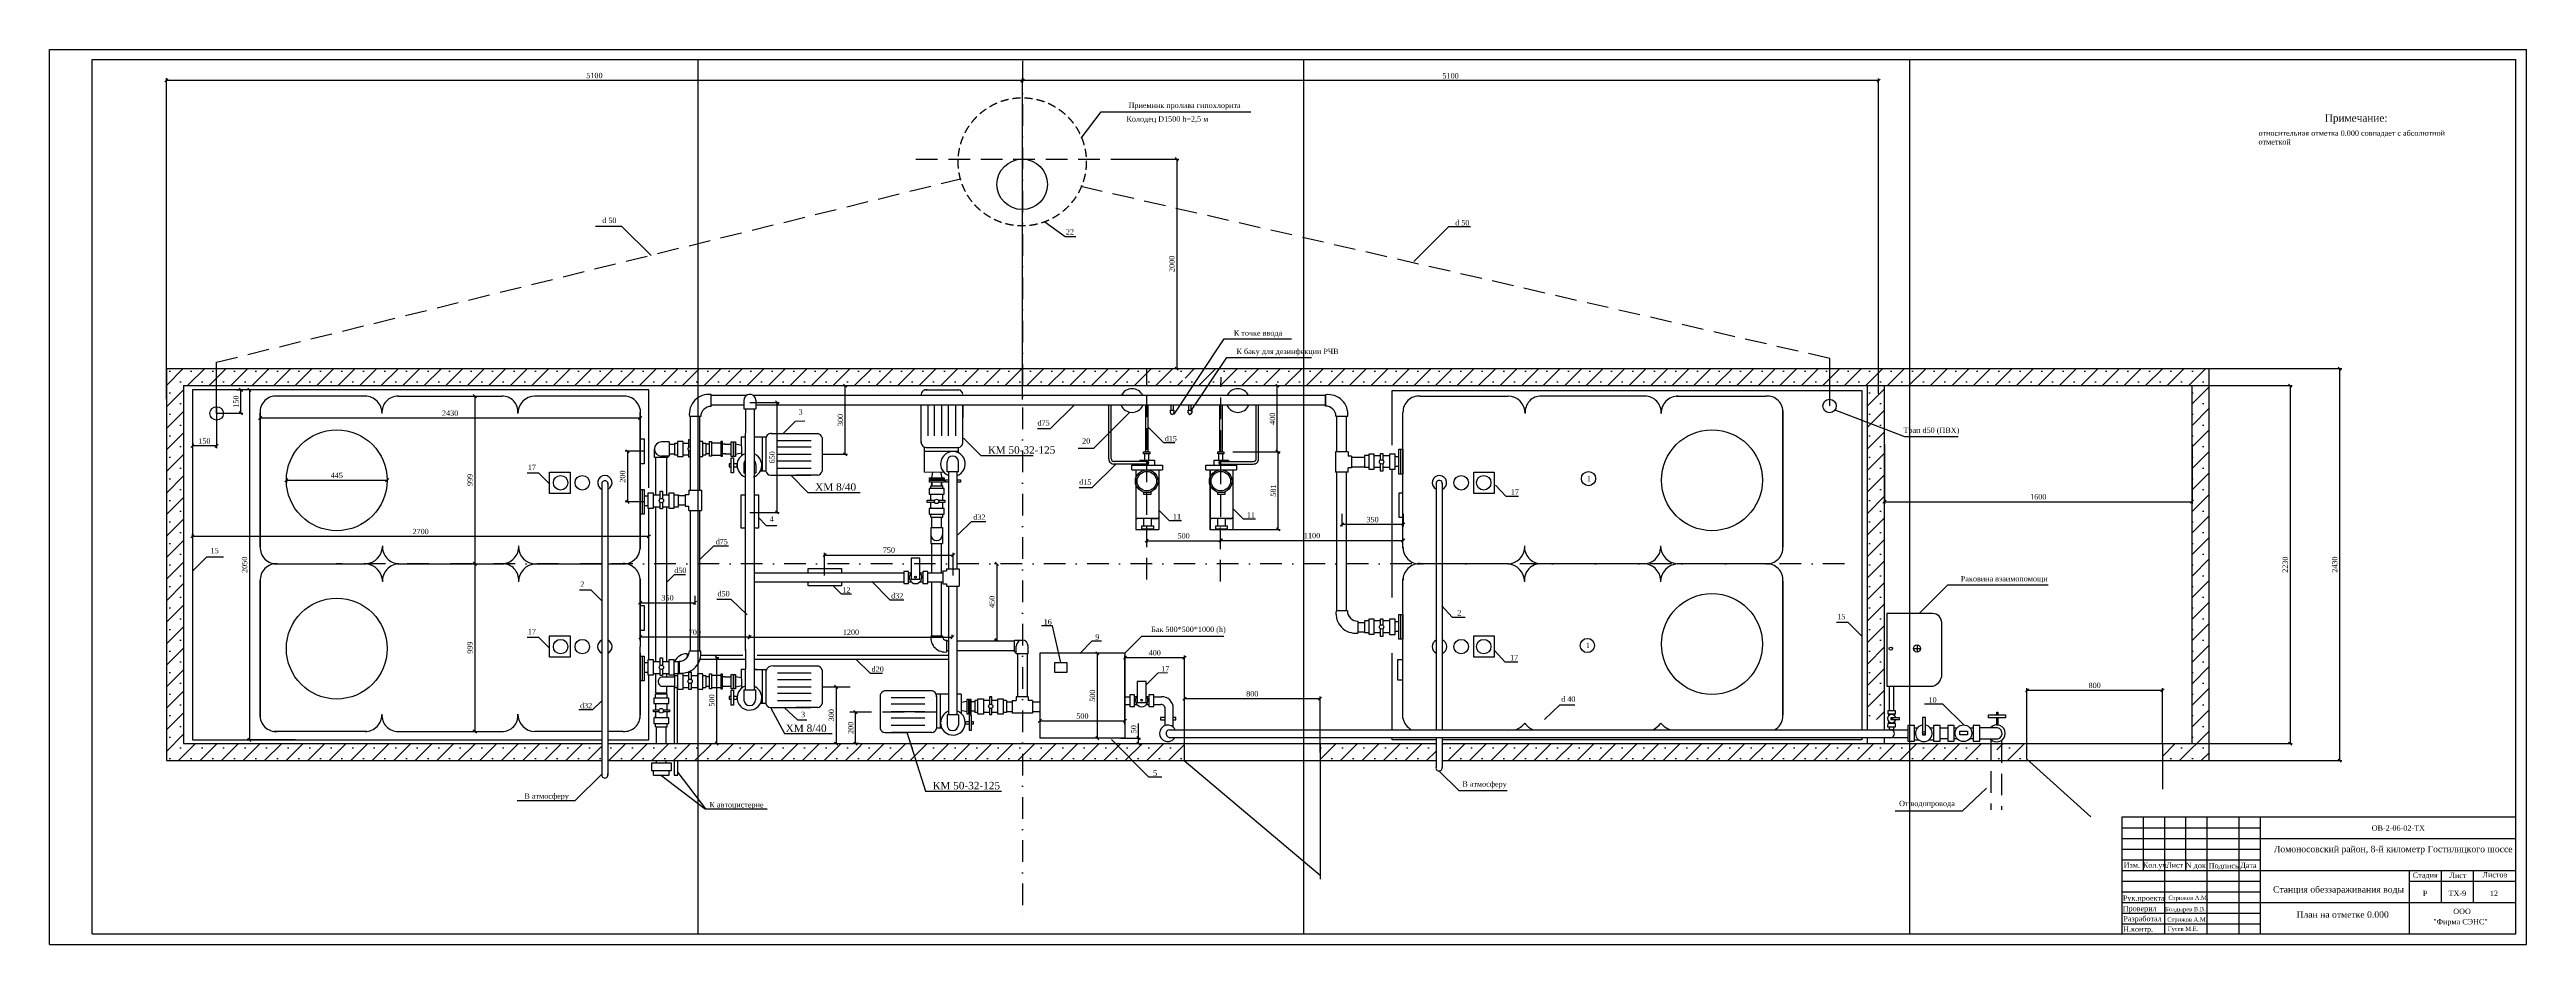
# Model space of a CAD drawing. Header units: millimetres. Extents: x 158645 to 1043550, y -60647 to 236438.
# Drawn here: x 371187 to 487487, y 194438 to 236438 of the extents above; entities that cross this region are included whole.
import ezdxf

# ---------------------------------------------------------------- set-up
doc = ezdxf.new("R2010")
doc.units = ezdxf.units.MM
doc.linetypes.add('DASHDOT', pattern=[25.4, 12.7, -6.35, 0, -6.35])
doc.linetypes.add('DASHED', pattern=[19.05, 12.7, -6.35])
doc.layers.add('опорудование', color=7, linetype='Continuous')
doc.styles.add('CН', font='TIMES.TTF')
doc.styles.add('СН с наклоном', font='TIMES.TTF', dxfattribs={"oblique": 15})
doc.dimstyles.new('СИС', dxfattribs={"dimscale": 0, "dimtxt": 100, "dimasz": 150, "dimexe": 100, "dimexo": 0.625, "dimgap": 100, "dimtad": 1, "dimdsep": 46, "dimtxsty": 'CН', "dimblk": 'OBLIQUE', "dimcen": 2.5, "dimclrd": 3, "dimclre": 3, "dimclrt": 7, "dimadec": 0, "dimazin": 0, "dimtm": 1e-09, "dimtfac": 1, "dimtmove": 0, "dimatfit": 3, "dimldrblk": 'NONE', "dimfxl": 0, "dimtolj": 1, "dimtzin": 0, "dimarcsym": 0})
pattern_1 = [(45, (0, 58181.95), (-505.1394, 505.1394), []), (45, (505.14, 58181.95), (-505.1394, 505.1394), [0, -714.375])]

# ---------------------------------------------------------------- blocks, each defined once
blk = doc.blocks.new('_Oblique')
at = {"color": 0, "lineweight": -2}
blk.add_line((-0.5, -0.5), (0.5, 0.5), dxfattribs=at)
blk = doc.blocks.new('*D84')
at = {"layer": 'Defpoints', "color": 0, "ltscale": 80}
for p in [(416871, 234980), (416871, 220014), (457070, 220277)]:
    blk.add_point(p, dxfattribs=at)
at = {"layer": 'опорудование', "color": 3, "lineweight": -2, "ltscale": 80}
for p, q in [((416871, 220015), (416871, 235080)), ((457070, 234980), (416871, 234980)), ((457070, 220278), (457070, 235080))]:
    blk.add_line(p, q, dxfattribs=at)
at = {"layer": 'опорудование', "color": 3, "lineweight": -2, "ltscale": 80, "xscale": 150, "yscale": 150, "zscale": 150, "rotation": 180}
blk.add_blockref('_Oblique', (416871, 234980), dxfattribs=at)
at = {"layer": 'опорудование', "color": 3, "lineweight": -2, "ltscale": 80, "xscale": 150, "yscale": 150, "zscale": 150}
blk.add_blockref('_Oblique', (457070, 234980), dxfattribs=at)
at = {"layer": 'опорудование', "color": 7, "ltscale": 80, "insert": (436971, 235207), "char_height": 250, "attachment_point": 5, "style": 'CН'}
blk.add_mtext('\\A1;{\\fTimes New Roman|b0|i0|c204|p18;5100}', dxfattribs=at)
blk = doc.blocks.new('_None')
blk = doc.blocks.new('*D80')
at = {"layer": 'Defpoints', "color": 0, "ltscale": 80}
for p in [(415662, 212303), (415662, 208729), (415662, 208729)]:
    blk.add_point(p, dxfattribs=at)
at = {"layer": 'опорудование', "color": 3, "lineweight": -2, "ltscale": 80}
for p, q in [((415661, 212303), (415562, 212303)), ((415662, 212303), (415662, 208729)), ((415661, 208729), (415562, 208729))]:
    blk.add_line(p, q, dxfattribs=at)
at = {"layer": 'опорудование', "color": 3, "lineweight": -2, "ltscale": 80, "xscale": 150, "yscale": 150, "zscale": 150}
for p, rotation in [((415662, 212303), 90), ((415662, 208729), 270)]:
    blk.add_blockref('_Oblique', p, dxfattribs=dict(at, rotation=rotation))
at = {"layer": 'опорудование', "color": 7, "ltscale": 80, "insert": (415435, 210516), "char_height": 250, "attachment_point": 5, "rotation": 90, "style": 'CН'}
blk.add_mtext('\\A1;{\\fTimes New Roman|b0|i0|c204|p18;450}', dxfattribs=at)
blk = doc.blocks.new('*D79')
at = {"layer": 'Defpoints', "color": 0, "ltscale": 80}
for p in [(399113, 217582), (398320, 215215), (399113, 215215)]:
    blk.add_point(p, dxfattribs=at)
at = {"layer": 'опорудование', "color": 3, "lineweight": -2, "ltscale": 80}
for p, q in [((399113, 217582), (398220, 217582)), ((398320, 217582), (398320, 215215)), ((399113, 215215), (398220, 215215))]:
    blk.add_line(p, q, dxfattribs=at)
at = {"layer": 'опорудование', "color": 3, "lineweight": -2, "ltscale": 80, "xscale": 150, "yscale": 150, "zscale": 150}
for p, rotation in [((398320, 217582), 90), ((398320, 215215), 270)]:
    blk.add_blockref('_Oblique', p, dxfattribs=dict(at, rotation=rotation))
at = {"layer": 'опорудование', "color": 7, "ltscale": 80, "insert": (398093, 216398), "char_height": 250, "attachment_point": 5, "rotation": 90, "style": 'CН'}
blk.add_mtext('\\A1;{\\fTimes New Roman|b0|i0|c204|p18;200}', dxfattribs=at)
blk = doc.blocks.new('*D78')
at = {"layer": 'Defpoints', "color": 0, "ltscale": 80}
for p in [(382308, 216224), (387042, 216224), (387042, 216224)]:
    blk.add_point(p, dxfattribs=at)
at = {"layer": 'опорудование', "color": 3, "lineweight": -2, "ltscale": 80}
for p, q in [((382308, 216224), (382308, 216124)), ((382308, 216224), (387042, 216224)), ((387042, 216224), (387042, 216124))]:
    blk.add_line(p, q, dxfattribs=at)
at = {"layer": 'опорудование', "color": 3, "lineweight": -2, "ltscale": 80, "xscale": 150, "yscale": 150, "zscale": 150, "rotation": 180}
blk.add_blockref('_Oblique', (382308, 216224), dxfattribs=at)
at = {"layer": 'опорудование', "color": 3, "lineweight": -2, "ltscale": 80, "xscale": 150, "yscale": 150, "zscale": 150}
blk.add_blockref('_Oblique', (387042, 216224), dxfattribs=at)
at = {"layer": 'опорудование', "color": 7, "ltscale": 80, "insert": (384675, 216452), "char_height": 250, "attachment_point": 5, "style": 'CН'}
blk.add_mtext('\\A1;{\\fTimes New Roman|b0|i0|c204|p18;445}', dxfattribs=at)
blk = doc.blocks.new('*D77')
at = {"layer": 'Defpoints', "color": 0, "ltscale": 80}
for p in [(382741, 220465), (380571, 204045), (382741, 204045)]:
    blk.add_point(p, dxfattribs=at)
at = {"layer": 'опорудование', "color": 3, "lineweight": -2, "ltscale": 80}
for p, q in [((382740, 220465), (380471, 220465)), ((380571, 220465), (380571, 204045)), ((382740, 204045), (380471, 204045))]:
    blk.add_line(p, q, dxfattribs=at)
at = {"layer": 'опорудование', "color": 3, "lineweight": -2, "ltscale": 80, "xscale": 150, "yscale": 150, "zscale": 150}
for p, rotation in [((380571, 220465), 90), ((380571, 204045), 270)]:
    blk.add_blockref('_Oblique', p, dxfattribs=dict(at, rotation=rotation))
at = {"layer": 'опорудование', "color": 7, "ltscale": 80, "insert": (380344, 212255), "char_height": 250, "attachment_point": 5, "rotation": 90, "style": 'CН'}
blk.add_mtext('\\A1;{\\fTimes New Roman|b0|i0|c204|p18;2050}', dxfattribs=at)
blk = doc.blocks.new('*D76')
at = {"layer": 'Defpoints', "color": 0, "ltscale": 80}
for p in [(379982, 220465), (380166, 220465), (379023, 219370)]:
    blk.add_point(p, dxfattribs=at)
at = {"layer": 'опорудование', "color": 3, "lineweight": -2, "ltscale": 80}
for p, q in [((379983, 220465), (380266, 220465)), ((380166, 219370), (380166, 220465)), ((379023, 219370), (380266, 219370))]:
    blk.add_line(p, q, dxfattribs=at)
at = {"layer": 'опорудование', "color": 3, "lineweight": -2, "ltscale": 80, "xscale": 150, "yscale": 150, "zscale": 150}
for p, rotation in [((380166, 220465), 90), ((380166, 219370), 270)]:
    blk.add_blockref('_Oblique', p, dxfattribs=dict(at, rotation=rotation))
at = {"layer": 'опорудование', "color": 7, "ltscale": 80, "insert": (379939, 219917), "char_height": 250, "attachment_point": 5, "rotation": 90, "style": 'CН'}
blk.add_mtext('\\A1;{\\fTimes New Roman|b0|i0|c204|p18;150}', dxfattribs=at)
blk = doc.blocks.new('*D75')
at = {"layer": 'Defpoints', "color": 0, "ltscale": 80}
for p in [(377893, 219677), (379023, 219677), (377893, 217836)]:
    blk.add_point(p, dxfattribs=at)
at = {"layer": 'опорудование', "color": 3, "lineweight": -2, "ltscale": 80}
for p, q in [((377893, 219676), (377893, 217736)), ((379023, 219676), (379023, 217736)), ((379023, 217836), (377893, 217836))]:
    blk.add_line(p, q, dxfattribs=at)
at = {"layer": 'опорудование', "color": 3, "lineweight": -2, "ltscale": 80, "xscale": 150, "yscale": 150, "zscale": 150, "rotation": 180}
blk.add_blockref('_Oblique', (377893, 217836), dxfattribs=at)
at = {"layer": 'опорудование', "color": 3, "lineweight": -2, "ltscale": 80, "xscale": 150, "yscale": 150, "zscale": 150}
blk.add_blockref('_Oblique', (379023, 217836), dxfattribs=at)
at = {"layer": 'опорудование', "color": 7, "ltscale": 80, "insert": (378458, 218063), "char_height": 250, "attachment_point": 5, "style": 'CН'}
blk.add_mtext('\\A1;{\\fTimes New Roman|b0|i0|c204|p18;150}', dxfattribs=at)
blk = doc.blocks.new('*D74')
at = {"layer": 'Defpoints', "color": 0, "ltscale": 80}
for p in [(377893, 213590), (377893, 213590), (399327, 213590)]:
    blk.add_point(p, dxfattribs=at)
at = {"layer": 'опорудование', "color": 3, "lineweight": -2, "ltscale": 80}
for p, q in [((377893, 213590), (377893, 213690)), ((399327, 213590), (377893, 213590)), ((399327, 213590), (399327, 213690))]:
    blk.add_line(p, q, dxfattribs=at)
at = {"layer": 'опорудование', "color": 3, "lineweight": -2, "ltscale": 80, "xscale": 150, "yscale": 150, "zscale": 150, "rotation": 180}
blk.add_blockref('_Oblique', (377893, 213590), dxfattribs=at)
at = {"layer": 'опорудование', "color": 3, "lineweight": -2, "ltscale": 80, "xscale": 150, "yscale": 150, "zscale": 150}
blk.add_blockref('_Oblique', (399327, 213590), dxfattribs=at)
at = {"layer": 'опорудование', "color": 7, "ltscale": 80, "insert": (388610, 213817), "char_height": 250, "attachment_point": 5, "style": 'CН'}
blk.add_mtext('\\A1;{\\fTimes New Roman|b0|i0|c204|p18;2700}', dxfattribs=at)
blk = doc.blocks.new('*D73')
at = {"layer": 'Defpoints', "color": 0, "ltscale": 80}
for p in [(381077, 219316), (381077, 219143), (398917, 219316)]:
    blk.add_point(p, dxfattribs=at)
at = {"layer": 'опорудование', "color": 3, "lineweight": -2, "ltscale": 80}
for p, q in [((381077, 219316), (381077, 219043)), ((398917, 219143), (381077, 219143)), ((398917, 219316), (398917, 219043))]:
    blk.add_line(p, q, dxfattribs=at)
at = {"layer": 'опорудование', "color": 3, "lineweight": -2, "ltscale": 80, "xscale": 150, "yscale": 150, "zscale": 150, "rotation": 180}
blk.add_blockref('_Oblique', (381077, 219143), dxfattribs=at)
at = {"layer": 'опорудование', "color": 3, "lineweight": -2, "ltscale": 80, "xscale": 150, "yscale": 150, "zscale": 150}
blk.add_blockref('_Oblique', (398917, 219143), dxfattribs=at)
at = {"layer": 'опорудование', "color": 7, "ltscale": 80, "insert": (389997, 219371), "char_height": 250, "attachment_point": 5, "style": 'CН'}
blk.add_mtext('\\A1;{\\fTimes New Roman|b0|i0|c204|p18;2430}', dxfattribs=at)
blk = doc.blocks.new('*D72')
at = {"layer": 'Defpoints', "color": 0, "ltscale": 80}
for p in [(391157, 212303), (391157, 204432), (391157, 204432)]:
    blk.add_point(p, dxfattribs=at)
at = {"layer": 'опорудование', "color": 3, "lineweight": -2, "ltscale": 80}
for p, q in [((391157, 212303), (391257, 212303)), ((391157, 212303), (391157, 204432)), ((391156, 204432), (391057, 204432))]:
    blk.add_line(p, q, dxfattribs=at)
at = {"layer": 'опорудование', "color": 3, "lineweight": -2, "ltscale": 80, "xscale": 150, "yscale": 150, "zscale": 150}
for p, rotation in [((391157, 212303), 90), ((391157, 204432), 270)]:
    blk.add_blockref('_Oblique', p, dxfattribs=dict(at, rotation=rotation))
at = {"layer": 'опорудование', "color": 7, "ltscale": 80, "insert": (390929, 208368), "char_height": 250, "attachment_point": 5, "rotation": 90, "style": 'CН'}
blk.add_mtext('\\A1;{\\fTimes New Roman|b0|i0|c204|p18;999}', dxfattribs=at)
blk = doc.blocks.new('*D71')
at = {"layer": 'Defpoints', "color": 0, "ltscale": 80}
for p in [(390143, 220175), (390143, 212303), (391154, 212303)]:
    blk.add_point(p, dxfattribs=at)
at = {"layer": 'опорудование', "color": 3, "lineweight": -2, "ltscale": 80}
for p, q in [((390143, 220175), (391254, 220175)), ((391154, 220175), (391154, 212303)), ((390143, 212303), (391254, 212303))]:
    blk.add_line(p, q, dxfattribs=at)
at = {"layer": 'опорудование', "color": 3, "lineweight": -2, "ltscale": 80, "xscale": 150, "yscale": 150, "zscale": 150}
for p, rotation in [((391154, 220175), 90), ((391154, 212303), 270)]:
    blk.add_blockref('_Oblique', p, dxfattribs=dict(at, rotation=rotation))
at = {"layer": 'опорудование', "color": 7, "ltscale": 80, "insert": (390927, 216239), "char_height": 250, "attachment_point": 5, "rotation": 90, "style": 'CН'}
blk.add_mtext('\\A1;{\\fTimes New Roman|b0|i0|c204|p18;999}', dxfattribs=at)
blk = doc.blocks.new('*D67')
at = {"layer": 'Defpoints', "color": 0, "ltscale": 80}
for p in [(376672, 234991), (376672, 220025), (416871, 220288)]:
    blk.add_point(p, dxfattribs=at)
at = {"layer": 'опорудование', "color": 3, "lineweight": -2, "ltscale": 80}
for p, q in [((376672, 220026), (376672, 235091)), ((416871, 234991), (376672, 234991)), ((416871, 220289), (416871, 235091))]:
    blk.add_line(p, q, dxfattribs=at)
at = {"layer": 'опорудование', "color": 3, "lineweight": -2, "ltscale": 80, "xscale": 150, "yscale": 150, "zscale": 150, "rotation": 180}
blk.add_blockref('_Oblique', (376672, 234991), dxfattribs=at)
at = {"layer": 'опорудование', "color": 3, "lineweight": -2, "ltscale": 80, "xscale": 150, "yscale": 150, "zscale": 150}
blk.add_blockref('_Oblique', (416871, 234991), dxfattribs=at)
at = {"layer": 'опорудование', "color": 7, "ltscale": 80, "insert": (396772, 235219), "char_height": 250, "attachment_point": 5, "style": 'CН'}
blk.add_mtext('\\A1;{\\fTimes New Roman|b0|i0|c204|p18;5100}', dxfattribs=at)
blk = doc.blocks.new('*D83')
at = {"layer": 'Defpoints', "color": 0, "ltscale": 80}
for p in [(457342, 217915), (471784, 217915), (471784, 215218)]:
    blk.add_point(p, dxfattribs=at)
at = {"layer": 'опорудование', "color": 3, "lineweight": -2, "ltscale": 80}
for p, q in [((457342, 217914), (457342, 215118)), ((471784, 217914), (471784, 215118)), ((457342, 215218), (471784, 215218))]:
    blk.add_line(p, q, dxfattribs=at)
at = {"layer": 'опорудование', "color": 3, "lineweight": -2, "ltscale": 80, "xscale": 150, "yscale": 150, "zscale": 150, "rotation": 180}
blk.add_blockref('_Oblique', (457342, 215218), dxfattribs=at)
at = {"layer": 'опорудование', "color": 3, "lineweight": -2, "ltscale": 80, "xscale": 150, "yscale": 150, "zscale": 150}
blk.add_blockref('_Oblique', (471784, 215218), dxfattribs=at)
at = {"layer": 'опорудование', "color": 7, "ltscale": 80, "insert": (464563, 215445), "char_height": 250, "attachment_point": 5, "style": 'CН'}
blk.add_mtext('\\A1;{\\fTimes New Roman|b0|i0|c204|p18;1600}', dxfattribs=at)
blk = doc.blocks.new('*D82')
at = {"layer": 'Defpoints', "color": 0, "ltscale": 80}
for p in [(470394, 206366), (464034, 203832), (470394, 203834)]:
    blk.add_point(p, dxfattribs=at)
at = {"layer": 'опорудование', "color": 3, "lineweight": -2, "ltscale": 80}
for p, q in [((464034, 203833), (464034, 206466)), ((464034, 206366), (470394, 206366)), ((470394, 203835), (470394, 206466))]:
    blk.add_line(p, q, dxfattribs=at)
at = {"layer": 'опорудование', "color": 3, "lineweight": -2, "ltscale": 80, "xscale": 150, "yscale": 150, "zscale": 150, "rotation": 180}
blk.add_blockref('_Oblique', (464034, 206366), dxfattribs=at)
at = {"layer": 'опорудование', "color": 3, "lineweight": -2, "ltscale": 80, "xscale": 150, "yscale": 150, "zscale": 150}
blk.add_blockref('_Oblique', (470394, 206366), dxfattribs=at)
at = {"layer": 'опорудование', "color": 7, "ltscale": 80, "insert": (467214, 206593), "char_height": 250, "attachment_point": 5, "style": 'CН'}
blk.add_mtext('\\A1;{\\fTimes New Roman|b0|i0|c204|p18;800}', dxfattribs=at)
blk = doc.blocks.new('*D81')
at = {"layer": 'Defpoints', "color": 0, "ltscale": 80}
for p in [(430840, 205974), (424480, 203440), (430840, 203442)]:
    blk.add_point(p, dxfattribs=at)
at = {"layer": 'опорудование', "color": 3, "lineweight": -2, "ltscale": 80}
for p, q in [((424480, 203441), (424480, 206074)), ((424480, 205974), (430840, 205974)), ((430840, 203443), (430840, 206074))]:
    blk.add_line(p, q, dxfattribs=at)
at = {"layer": 'опорудование', "color": 3, "lineweight": -2, "ltscale": 80, "xscale": 150, "yscale": 150, "zscale": 150, "rotation": 180}
blk.add_blockref('_Oblique', (424480, 205974), dxfattribs=at)
at = {"layer": 'опорудование', "color": 3, "lineweight": -2, "ltscale": 80, "xscale": 150, "yscale": 150, "zscale": 150}
blk.add_blockref('_Oblique', (430840, 205974), dxfattribs=at)
at = {"layer": 'опорудование', "color": 7, "ltscale": 80, "insert": (427660, 206201), "char_height": 250, "attachment_point": 5, "style": 'CН'}
blk.add_mtext('\\A1;{\\fTimes New Roman|b0|i0|c204|p18;800}', dxfattribs=at)
blk = doc.blocks.new('*D70')
at = {"layer": 'Defpoints', "color": 0, "ltscale": 80}
for p in [(428336, 220664), (428836, 220664), (428336, 217557)]:
    blk.add_point(p, dxfattribs=at)
at = {"layer": 'опорудование', "color": 3, "lineweight": -2, "ltscale": 80}
for p, q in [((428337, 220664), (428936, 220664)), ((428836, 217557), (428836, 220664)), ((428337, 217557), (428936, 217557))]:
    blk.add_line(p, q, dxfattribs=at)
at = {"layer": 'опорудование', "color": 3, "lineweight": -2, "ltscale": 80, "xscale": 150, "yscale": 150, "zscale": 150}
for p, rotation in [((428836, 220664), 90), ((428836, 217557), 270)]:
    blk.add_blockref('_Oblique', p, dxfattribs=dict(at, rotation=rotation))
at = {"layer": 'опорудование', "color": 7, "ltscale": 80, "insert": (428609, 219111), "char_height": 250, "attachment_point": 5, "rotation": 90, "style": 'CН'}
blk.add_mtext('\\A1;{\\fTimes New Roman|b0|i0|c204|p18;400}', dxfattribs=at)
blk = doc.blocks.new('*D69')
at = {"layer": 'Defpoints', "color": 0, "ltscale": 80}
for p in [(426751, 217557), (428874, 217557), (426751, 213919)]:
    blk.add_point(p, dxfattribs=at)
at = {"layer": 'опорудование', "color": 3, "lineweight": -2, "ltscale": 80}
for p, q in [((426751, 217557), (428974, 217557)), ((428874, 213919), (428874, 217557)), ((426751, 213919), (428974, 213919))]:
    blk.add_line(p, q, dxfattribs=at)
at = {"layer": 'опорудование', "color": 3, "lineweight": -2, "ltscale": 80, "xscale": 150, "yscale": 150, "zscale": 150}
for p, rotation in [((428874, 217557), 90), ((428874, 213919), 270)]:
    blk.add_blockref('_Oblique', p, dxfattribs=dict(at, rotation=rotation))
at = {"layer": 'опорудование', "color": 7, "ltscale": 80, "insert": (428647, 215738), "char_height": 250, "attachment_point": 5, "rotation": 90, "style": 'CН'}
blk.add_mtext('\\A1;{\\fTimes New Roman|b0|i0|c204|p18;581}', dxfattribs=at)
blk = doc.blocks.new('*D68')
at = {"layer": 'Defpoints', "color": 0, "ltscale": 80}
for p in [(422702, 213396), (426173, 213387), (426173, 213387)]:
    blk.add_point(p, dxfattribs=at)
at = {"layer": 'опорудование', "color": 3, "lineweight": -2, "ltscale": 80}
for p, q in [((422702, 213395), (422702, 213287)), ((422702, 213387), (426173, 213387)), ((426173, 213388), (426173, 213487))]:
    blk.add_line(p, q, dxfattribs=at)
at = {"layer": 'опорудование', "color": 3, "lineweight": -2, "ltscale": 80, "xscale": 150, "yscale": 150, "zscale": 150, "rotation": 180}
blk.add_blockref('_Oblique', (422702, 213387), dxfattribs=at)
at = {"layer": 'опорудование', "color": 3, "lineweight": -2, "ltscale": 80, "xscale": 150, "yscale": 150, "zscale": 150}
blk.add_blockref('_Oblique', (426173, 213387), dxfattribs=at)
at = {"layer": 'опорудование', "color": 7, "ltscale": 80, "insert": (424437, 213615), "char_height": 250, "attachment_point": 5, "style": 'CН'}
blk.add_mtext('\\A1;{\\fTimes New Roman|b0|i0|c204|p18;500}', dxfattribs=at)
blk = doc.blocks.new('*D66')
at = {"layer": 'Defpoints', "color": 0, "ltscale": 80}
for p in [(421349, 231296), (421349, 221464), (424112, 221464)]:
    blk.add_point(p, dxfattribs=at)
at = {"layer": 'опорудование', "color": 3, "lineweight": -2, "ltscale": 80}
for p, q in [((421350, 231296), (424212, 231296)), ((424112, 231296), (424112, 221464)), ((421350, 221464), (424212, 221464))]:
    blk.add_line(p, q, dxfattribs=at)
at = {"layer": 'опорудование', "color": 3, "lineweight": -2, "ltscale": 80, "xscale": 150, "yscale": 150, "zscale": 150}
for p, rotation in [((424112, 231296), 90), ((424112, 221464), 270)]:
    blk.add_blockref('_Oblique', p, dxfattribs=dict(at, rotation=rotation))
at = {"layer": 'опорудование', "color": 7, "ltscale": 80, "insert": (423885, 226380), "char_height": 250, "attachment_point": 5, "rotation": 90, "style": 'CН'}
blk.add_mtext('\\A1;{\\fTimes New Roman|b0|i0|c204|p18;2000}', dxfattribs=at)
blk = doc.blocks.new('*D65')
at = {"layer": 'Defpoints', "color": 0, "ltscale": 80}
for p in [(471267, 220664), (471267, 203864), (476388, 203864)]:
    blk.add_point(p, dxfattribs=at)
at = {"layer": 'опорудование', "color": 3, "lineweight": -2, "ltscale": 80}
for p, q in [((471268, 220664), (476488, 220664)), ((476388, 220664), (476388, 203864)), ((471268, 203864), (476488, 203864))]:
    blk.add_line(p, q, dxfattribs=at)
at = {"layer": 'опорудование', "color": 3, "lineweight": -2, "ltscale": 80, "xscale": 150, "yscale": 150, "zscale": 150}
for p, rotation in [((476388, 220664), 90), ((476388, 203864), 270)]:
    blk.add_blockref('_Oblique', p, dxfattribs=dict(at, rotation=rotation))
at = {"layer": 'опорудование', "color": 7, "ltscale": 80, "insert": (476161, 212264), "char_height": 250, "attachment_point": 5, "rotation": 90, "style": 'CН'}
blk.add_mtext('\\A1;{\\fTimes New Roman|b0|i0|c204|p18;2230}', dxfattribs=at)
blk = doc.blocks.new('*D64')
at = {"layer": 'Defpoints', "color": 0, "ltscale": 80}
for p in [(472067, 221464), (472067, 203064), (478715, 203064)]:
    blk.add_point(p, dxfattribs=at)
at = {"layer": 'опорудование', "color": 3, "lineweight": -2, "ltscale": 80}
for p, q in [((472068, 221464), (478815, 221464)), ((478715, 221464), (478715, 203064)), ((472068, 203064), (478815, 203064))]:
    blk.add_line(p, q, dxfattribs=at)
at = {"layer": 'опорудование', "color": 3, "lineweight": -2, "ltscale": 80, "xscale": 150, "yscale": 150, "zscale": 150}
for p, rotation in [((478715, 221464), 90), ((478715, 203064), 270)]:
    blk.add_blockref('_Oblique', p, dxfattribs=dict(at, rotation=rotation))
at = {"layer": 'опорудование', "color": 7, "ltscale": 80, "insert": (478488, 212264), "char_height": 250, "attachment_point": 5, "rotation": 90, "style": 'CН'}
blk.add_mtext('\\A1;{\\fTimes New Roman|b0|i0|c204|p18;2430}', dxfattribs=at)
blk = doc.blocks.new('*D86')
at = {"layer": 'Defpoints', "color": 0, "ltscale": 80}
for p in [(417688, 204949), (421683, 204950), (421683, 204932)]:
    blk.add_point(p, dxfattribs=at)
at = {"layer": 'опорудование', "color": 3, "lineweight": -2, "ltscale": 80}
for p, q in [((417688, 204948), (417688, 204832)), ((417688, 204932), (421683, 204932)), ((421683, 204949), (421683, 204832))]:
    blk.add_line(p, q, dxfattribs=at)
at = {"layer": 'опорудование', "color": 3, "lineweight": -2, "ltscale": 80, "xscale": 150, "yscale": 150, "zscale": 150, "rotation": 180}
blk.add_blockref('_Oblique', (417688, 204932), dxfattribs=at)
at = {"layer": 'опорудование', "color": 3, "lineweight": -2, "ltscale": 80, "xscale": 150, "yscale": 150, "zscale": 150}
blk.add_blockref('_Oblique', (421683, 204932), dxfattribs=at)
at = {"layer": 'опорудование', "color": 7, "ltscale": 80, "insert": (419685, 205159), "char_height": 250, "attachment_point": 5, "style": 'CН'}
blk.add_mtext('\\A1;{\\fTimes New Roman|b0|i0|c204|p18;500}', dxfattribs=at)
blk = doc.blocks.new('*D87')
at = {"layer": 'Defpoints', "color": 0, "ltscale": 80}
for p in [(420382, 208101), (420382, 204122), (420382, 204122)]:
    blk.add_point(p, dxfattribs=at)
at = {"layer": 'опорудование', "color": 3, "lineweight": -2, "ltscale": 80}
for p, q in [((420381, 208101), (420282, 208101)), ((420382, 208101), (420382, 204122)), ((420381, 204122), (420282, 204122))]:
    blk.add_line(p, q, dxfattribs=at)
at = {"layer": 'опорудование', "color": 3, "lineweight": -2, "ltscale": 80, "xscale": 150, "yscale": 150, "zscale": 150}
for p, rotation in [((420382, 208101), 90), ((420382, 204122), 270)]:
    blk.add_blockref('_Oblique', p, dxfattribs=dict(at, rotation=rotation))
at = {"layer": 'опорудование', "color": 7, "ltscale": 80, "insert": (420154, 206112), "char_height": 250, "attachment_point": 5, "rotation": 90, "style": 'CН'}
blk.add_mtext('\\A1;{\\fTimes New Roman|b0|i0|c204|p18;500}', dxfattribs=at)
blk = doc.blocks.new('*D88')
at = {"layer": 'Defpoints', "color": 0, "ltscale": 80}
for p in [(421489, 204122), (421489, 203864), (422315, 204122)]:
    blk.add_point(p, dxfattribs=at)
at = {"layer": 'опорудование', "color": 3, "lineweight": -2, "ltscale": 80}
for p, q in [((422315, 204122), (422315, 204810)), ((421489, 204122), (422415, 204122)), ((421489, 203864), (422415, 203864)), ((422315, 203864), (422315, 204122))]:
    blk.add_line(p, q, dxfattribs=at)
at = {"layer": 'опорудование', "color": 3, "lineweight": -2, "ltscale": 80, "xscale": 150, "yscale": 150, "zscale": 150}
for p, rotation in [((422315, 204122), 90), ((422315, 203864), 270)]:
    blk.add_blockref('_Oblique', p, dxfattribs=dict(at, rotation=rotation))
at = {"layer": 'опорудование', "color": 7, "ltscale": 80, "insert": (422088, 204541), "char_height": 250, "attachment_point": 5, "rotation": 90, "style": 'CН'}
blk.add_mtext('\\A1;{\\fTimes New Roman|b0|i0|c204|p18;50}', dxfattribs=at)
blk = doc.blocks.new('*D89')
at = {"layer": 'Defpoints', "color": 0, "ltscale": 80}
for p in [(409029, 205343), (409180, 205343), (409180, 203864)]:
    blk.add_point(p, dxfattribs=at)
at = {"layer": 'опорудование', "color": 3, "lineweight": -2, "ltscale": 80}
for p, q in [((409180, 205343), (408929, 205343)), ((409029, 203864), (409029, 205343)), ((409180, 203864), (408929, 203864))]:
    blk.add_line(p, q, dxfattribs=at)
at = {"layer": 'опорудование', "color": 3, "lineweight": -2, "ltscale": 80, "xscale": 150, "yscale": 150, "zscale": 150}
for p, rotation in [((409029, 205343), 90), ((409029, 203864), 270)]:
    blk.add_blockref('_Oblique', p, dxfattribs=dict(at, rotation=rotation))
at = {"layer": 'опорудование', "color": 7, "ltscale": 80, "insert": (408802, 204604), "char_height": 250, "attachment_point": 5, "rotation": 90, "style": 'CН'}
blk.add_mtext('\\A1;{\\fTimes New Roman|b0|i0|c204|p18;200}', dxfattribs=at)
blk = doc.blocks.new('*D90')
at = {"layer": 'Defpoints', "color": 0, "ltscale": 80}
for p in [(408125, 206531), (408125, 203864), (408125, 203864)]:
    blk.add_point(p, dxfattribs=at)
at = {"layer": 'опорудование', "color": 3, "lineweight": -2, "ltscale": 80}
for p, q in [((408124, 206531), (408025, 206531)), ((408125, 206531), (408125, 203864)), ((408124, 203864), (408025, 203864))]:
    blk.add_line(p, q, dxfattribs=at)
at = {"layer": 'опорудование', "color": 3, "lineweight": -2, "ltscale": 80, "xscale": 150, "yscale": 150, "zscale": 150}
for p, rotation in [((408125, 206531), 90), ((408125, 203864), 270)]:
    blk.add_blockref('_Oblique', p, dxfattribs=dict(at, rotation=rotation))
at = {"layer": 'опорудование', "color": 7, "ltscale": 80, "insert": (407898, 205197), "char_height": 250, "attachment_point": 5, "rotation": 90, "style": 'CН'}
blk.add_mtext('\\A1;{\\fTimes New Roman|b0|i0|c204|p18;300}', dxfattribs=at)
blk = doc.blocks.new('*D91')
at = {"layer": 'Defpoints', "color": 0, "ltscale": 80}
for p in [(407980, 220664), (408548, 220664), (407468, 217442)]:
    blk.add_point(p, dxfattribs=at)
at = {"layer": 'опорудование', "color": 3, "lineweight": -2, "ltscale": 80}
for p, q in [((407981, 220664), (408648, 220664)), ((408548, 217442), (408548, 220664)), ((407469, 217442), (408648, 217442))]:
    blk.add_line(p, q, dxfattribs=at)
at = {"layer": 'опорудование', "color": 3, "lineweight": -2, "ltscale": 80, "xscale": 150, "yscale": 150, "zscale": 150}
for p, rotation in [((408548, 220664), 90), ((408548, 217442), 270)]:
    blk.add_blockref('_Oblique', p, dxfattribs=dict(at, rotation=rotation))
at = {"layer": 'опорудование', "color": 7, "ltscale": 80, "insert": (408321, 219053), "char_height": 250, "attachment_point": 5, "rotation": 90, "style": 'CН'}
blk.add_mtext('\\A1;{\\fTimes New Roman|b0|i0|c204|p18;300}', dxfattribs=at)
blk = doc.blocks.new('*D92')
at = {"layer": 'Defpoints', "color": 0, "ltscale": 80}
for p in [(398925, 208863), (398925, 208814), (404049, 208814)]:
    blk.add_point(p, dxfattribs=at)
at = {"layer": 'опорудование', "color": 3, "lineweight": -2, "ltscale": 80}
for p, q in [((398925, 208814), (398925, 208963)), ((404049, 208863), (398925, 208863)), ((404049, 208814), (404049, 208963))]:
    blk.add_line(p, q, dxfattribs=at)
at = {"layer": 'опорудование', "color": 3, "lineweight": -2, "ltscale": 80, "xscale": 150, "yscale": 150, "zscale": 150, "rotation": 180}
blk.add_blockref('_Oblique', (398925, 208863), dxfattribs=at)
at = {"layer": 'опорудование', "color": 3, "lineweight": -2, "ltscale": 80, "xscale": 150, "yscale": 150, "zscale": 150}
blk.add_blockref('_Oblique', (404049, 208863), dxfattribs=at)
at = {"layer": 'опорудование', "color": 7, "ltscale": 80, "insert": (401487, 209090), "char_height": 250, "attachment_point": 5, "style": 'CН'}
blk.add_mtext('\\A1;{\\fTimes New Roman|b0|i0|c204|p18;700}', dxfattribs=at)
blk = doc.blocks.new('*D93')
at = {"layer": 'Defpoints', "color": 0, "ltscale": 80}
for p in [(398917, 210806), (401487, 210806), (401487, 210478)]:
    blk.add_point(p, dxfattribs=at)
at = {"layer": 'опорудование', "color": 3, "lineweight": -2, "ltscale": 80}
for p, q in [((398917, 210806), (398917, 210378)), ((401487, 210806), (401487, 210378)), ((398917, 210478), (401487, 210478))]:
    blk.add_line(p, q, dxfattribs=at)
at = {"layer": 'опорудование', "color": 3, "lineweight": -2, "ltscale": 80, "xscale": 150, "yscale": 150, "zscale": 150, "rotation": 180}
blk.add_blockref('_Oblique', (398917, 210478), dxfattribs=at)
at = {"layer": 'опорудование', "color": 3, "lineweight": -2, "ltscale": 80, "xscale": 150, "yscale": 150, "zscale": 150}
blk.add_blockref('_Oblique', (401487, 210478), dxfattribs=at)
at = {"layer": 'опорудование', "color": 7, "ltscale": 80, "insert": (400202, 210705), "char_height": 250, "attachment_point": 5, "style": 'CН'}
blk.add_mtext('\\A1;{\\fTimes New Roman|b0|i0|c204|p18;350}', dxfattribs=at)
blk = doc.blocks.new('*D94')
at = {"layer": 'Defpoints', "color": 0, "ltscale": 80}
for p in [(404060, 208864), (413575, 208864), (413575, 208864)]:
    blk.add_point(p, dxfattribs=at)
at = {"layer": 'опорудование', "color": 3, "lineweight": -2, "ltscale": 80}
for p, q in [((404060, 208864), (404060, 208964)), ((404060, 208864), (413575, 208864)), ((413575, 208864), (413575, 208964))]:
    blk.add_line(p, q, dxfattribs=at)
at = {"layer": 'опорудование', "color": 3, "lineweight": -2, "ltscale": 80, "xscale": 150, "yscale": 150, "zscale": 150, "rotation": 180}
blk.add_blockref('_Oblique', (404060, 208864), dxfattribs=at)
at = {"layer": 'опорудование', "color": 3, "lineweight": -2, "ltscale": 80, "xscale": 150, "yscale": 150, "zscale": 150}
blk.add_blockref('_Oblique', (413575, 208864), dxfattribs=at)
at = {"layer": 'опорудование', "color": 7, "ltscale": 80, "insert": (408818, 209091), "char_height": 250, "attachment_point": 5, "style": 'CН'}
blk.add_mtext('\\A1;{\\fTimes New Roman|b0|i0|c204|p18;1200}', dxfattribs=at)
blk = doc.blocks.new('*D95')
at = {"layer": 'Defpoints', "color": 0, "ltscale": 80}
for p in [(421683, 207897), (421683, 204762), (424480, 204762)]:
    blk.add_point(p, dxfattribs=at)
at = {"layer": 'опорудование', "color": 3, "lineweight": -2, "ltscale": 80}
for p, q in [((421683, 204762), (421683, 207997)), ((424480, 207897), (421683, 207897)), ((424480, 204763), (424480, 207997))]:
    blk.add_line(p, q, dxfattribs=at)
at = {"layer": 'опорудование', "color": 3, "lineweight": -2, "ltscale": 80, "xscale": 150, "yscale": 150, "zscale": 150, "rotation": 180}
blk.add_blockref('_Oblique', (421683, 207897), dxfattribs=at)
at = {"layer": 'опорудование', "color": 3, "lineweight": -2, "ltscale": 80, "xscale": 150, "yscale": 150, "zscale": 150}
blk.add_blockref('_Oblique', (424480, 207897), dxfattribs=at)
at = {"layer": 'опорудование', "color": 7, "ltscale": 80, "insert": (423081, 208124), "char_height": 250, "attachment_point": 5, "style": 'CН'}
blk.add_mtext('\\A1;{\\fTimes New Roman|b0|i0|c204|p18;400}', dxfattribs=at)
blk = doc.blocks.new('*D96')
at = {"layer": 'Defpoints', "color": 0, "ltscale": 80}
for p in [(431861, 214645), (431861, 214152), (434751, 214645)]:
    blk.add_point(p, dxfattribs=at)
at = {"layer": 'опорудование', "color": 3, "lineweight": -2, "ltscale": 80}
for p, q in [((431861, 214644), (431861, 214052)), ((434751, 214152), (431861, 214152)), ((434751, 214644), (434751, 214052))]:
    blk.add_line(p, q, dxfattribs=at)
at = {"layer": 'опорудование', "color": 3, "lineweight": -2, "ltscale": 80, "xscale": 150, "yscale": 150, "zscale": 150, "rotation": 180}
blk.add_blockref('_Oblique', (431861, 214152), dxfattribs=at)
at = {"layer": 'опорудование', "color": 3, "lineweight": -2, "ltscale": 80, "xscale": 150, "yscale": 150, "zscale": 150}
blk.add_blockref('_Oblique', (434751, 214152), dxfattribs=at)
at = {"layer": 'опорудование', "color": 7, "ltscale": 80, "insert": (433306, 214379), "char_height": 250, "attachment_point": 5, "style": 'CН'}
blk.add_mtext('\\A1;{\\fTimes New Roman|b0|i0|c204|p18;350}', dxfattribs=at)
blk = doc.blocks.new('*D97')
at = {"layer": 'Defpoints', "color": 0, "ltscale": 80}
for p in [(426190, 213400), (434747, 213400), (434747, 213400)]:
    blk.add_point(p, dxfattribs=at)
at = {"layer": 'опорудование', "color": 3, "lineweight": -2, "ltscale": 80}
for p, q in [((426190, 213400), (426190, 213500)), ((426190, 213400), (434747, 213400)), ((434747, 213400), (434747, 213500))]:
    blk.add_line(p, q, dxfattribs=at)
at = {"layer": 'опорудование', "color": 3, "lineweight": -2, "ltscale": 80, "xscale": 150, "yscale": 150, "zscale": 150, "rotation": 180}
blk.add_blockref('_Oblique', (426190, 213400), dxfattribs=at)
at = {"layer": 'опорудование', "color": 3, "lineweight": -2, "ltscale": 80, "xscale": 150, "yscale": 150, "zscale": 150}
blk.add_blockref('_Oblique', (434747, 213400), dxfattribs=at)
at = {"layer": 'опорудование', "color": 7, "ltscale": 80, "insert": (430468, 213627), "char_height": 250, "attachment_point": 5, "style": 'CН'}
blk.add_mtext('\\A1;{\\fTimes New Roman|b0|i0|c204|p18;1100}', dxfattribs=at)
blk = doc.blocks.new('*D98')
at = {"layer": 'Defpoints', "color": 0, "ltscale": 80}
for p in [(407581, 211758), (413613, 212715), (413613, 211758)]:
    blk.add_point(p, dxfattribs=at)
at = {"layer": 'опорудование', "color": 3, "lineweight": -2, "ltscale": 80}
for p, q in [((407581, 211759), (407581, 212815)), ((407581, 212715), (413613, 212715)), ((413613, 211759), (413613, 212815))]:
    blk.add_line(p, q, dxfattribs=at)
at = {"layer": 'опорудование', "color": 3, "lineweight": -2, "ltscale": 80, "xscale": 150, "yscale": 150, "zscale": 150, "rotation": 180}
blk.add_blockref('_Oblique', (407581, 212715), dxfattribs=at)
at = {"layer": 'опорудование', "color": 3, "lineweight": -2, "ltscale": 80, "xscale": 150, "yscale": 150, "zscale": 150}
blk.add_blockref('_Oblique', (413613, 212715), dxfattribs=at)
at = {"layer": 'опорудование', "color": 7, "ltscale": 80, "insert": (410597, 212942), "char_height": 250, "attachment_point": 5, "style": 'CН'}
blk.add_mtext('\\A1;{\\fTimes New Roman|b0|i0|c204|p18;750}', dxfattribs=at)
blk = doc.blocks.new('*D99')
at = {"layer": 'Defpoints', "color": 0, "ltscale": 80}
for p in [(404063, 219877), (405344, 219877), (404063, 214718)]:
    blk.add_point(p, dxfattribs=at)
at = {"layer": 'опорудование', "color": 3, "lineweight": -2, "ltscale": 80}
for p, q in [((404064, 219877), (405444, 219877)), ((405344, 214718), (405344, 219877)), ((404064, 214718), (405444, 214718))]:
    blk.add_line(p, q, dxfattribs=at)
at = {"layer": 'опорудование', "color": 3, "lineweight": -2, "ltscale": 80, "xscale": 150, "yscale": 150, "zscale": 150}
for p, rotation in [((405344, 219877), 90), ((405344, 214718), 270)]:
    blk.add_blockref('_Oblique', p, dxfattribs=dict(at, rotation=rotation))
at = {"layer": 'опорудование', "color": 7, "ltscale": 80, "insert": (405117, 217298), "char_height": 250, "attachment_point": 5, "rotation": 90, "style": 'CН'}
blk.add_mtext('\\A1;{\\fTimes New Roman|b0|i0|c204|p18;650}', dxfattribs=at)
blk = doc.blocks.new('*D100')
at = {"layer": 'Defpoints', "color": 0, "ltscale": 80}
for p in [(402450, 207910), (402450, 203869), (402510, 203869)]:
    blk.add_point(p, dxfattribs=at)
at = {"layer": 'опорудование', "color": 3, "lineweight": -2, "ltscale": 80}
for p, q in [((402451, 207910), (402610, 207910)), ((402510, 207910), (402510, 203869)), ((402451, 203869), (402610, 203869))]:
    blk.add_line(p, q, dxfattribs=at)
at = {"layer": 'опорудование', "color": 3, "lineweight": -2, "ltscale": 80, "xscale": 150, "yscale": 150, "zscale": 150}
for p, rotation in [((402510, 207910), 90), ((402510, 203869), 270)]:
    blk.add_blockref('_Oblique', p, dxfattribs=dict(at, rotation=rotation))
at = {"layer": 'опорудование', "color": 7, "ltscale": 80, "insert": (402283, 205889), "char_height": 250, "attachment_point": 5, "rotation": 90, "style": 'CН'}
blk.add_mtext('\\A1;{\\fTimes New Roman|b0|i0|c204|p18;500}', dxfattribs=at)

msp = doc.modelspace()

# ---------------------------------------------------------------- hatches: boundary and pattern name
at = {"layer": 'опорудование', "ltscale": 80}
h = msp.add_hatch(dxfattribs=at)
h.set_pattern_fill('SACNCR', scale=300, style=0)
h.set_pattern_definition(pattern_1)
h.paths.add_polyline_path([(402979.777, 220664.359), (402979.777, 221464.359), (379022.509, 221464.359), (379022.509, 220664.359)])
h.paths.add_polyline_path([(376672.423, 203064.359), (397117.535, 203064.359), (397117.763, 203864.359), (377472.423, 203864.359), (377472.423, 220664.359), (379022.509, 220664.359), (379022.509, 221464.359), (376672.423, 221464.359)])
h.paths.add_polyline_path([(399714.31, 203864.359), (397403.745, 203864.359), (397403.719, 203064.359), (400415.726, 203064.359), (402197.304, 203064.359), (402199.642, 203864.359)])
h = msp.add_hatch(dxfattribs=at)
h.set_pattern_fill('SACNCR', scale=300, style=0)
h.set_pattern_definition(pattern_1)
h.paths.add_polyline_path([(424501.407, 221464.359), (424501.407, 220664.359), (433112.997, 220664.359), (433112.997, 221464.359)])
h.paths.add_polyline_path([(424381.407, 220664.359), (424381.407, 221464.359), (422701.836, 221464.359), (422701.836, 220664.359)])
h.paths.add_polyline_path([(422701.836, 220664.359), (422701.836, 221464.359), (416871.013, 221464.359), (416871.013, 220664.359)])
h.paths.add_polyline_path([(402979.777, 221464.359), (402979.777, 220664.359), (416871.013, 220664.359), (416871.013, 221464.359)])
h.paths.add_polyline_path([(416871.013, 203864.359), (416871.013, 203064.359), (424468.768, 203064.359), (424468.768, 203864.359)])
h.paths.add_polyline_path([(409585.204, 203864.359), (409584.455, 203064.359), (416871.013, 203064.359), (416871.013, 203864.359)])
h.paths.add_polyline_path([(409180.051, 203064.359), (409180.193, 203864.359), (402979.777, 203864.359), (402979.777, 203064.359)])
h = msp.add_hatch(dxfattribs=at)
h.set_pattern_fill('SACNCR', scale=300, style=0)
h.set_pattern_definition(pattern_1)
h.paths.add_polyline_path([(472584.401, 221464.359), (462379.777, 221464.359), (462379.777, 220664.359), (471784.401, 220664.359), (471784.401, 203864.359), (470390.342, 203864.359), (470390.342, 203064.359), (472584.401, 203064.359)])
h.paths.add_polyline_path([(462379.777, 221464.359), (454771.034, 221464.359), (454771.034, 220664.359), (462379.777, 220664.359)])
h.paths.add_polyline_path([(457341.638, 220664.359), (456541.638, 220664.359), (456541.638, 204992.976), (457341.638, 204992.976)])
h.paths.add_polyline_path([(462129.194, 203864.359), (436576.945, 203864.359), (436576.945, 203064.359), (462129.194, 203064.359)])
h.paths.add_polyline_path([(463990.342, 203864.359), (462623.758, 203864.359), (462623.758, 203064.359), (463990.342, 203064.359)], flags=16)
h.paths.add_polyline_path([(454771.034, 221464.359), (433112.997, 221464.359), (433112.997, 220664.359), (454771.034, 220664.359)])
h.paths.add_polyline_path([(436290.567, 203864.359), (434168.828, 203864.359), (433402.708, 203864.359), (433112.997, 203864.359), (433112.997, 203064.359), (433402.718, 203064.359), (434345.989, 203064.359), (436290.577, 203064.359)])
h.paths.add_polyline_path([(433112.997, 203864.359), (430839.817, 203864.359), (430840.117, 203064.359), (433112.997, 203064.359)])

# ---------------------------------------------------------------- linework, layer by layer
at = {"layer": 'Defpoints', "color": 2}
for p, q in [((401637.182, 194938.226), (401637.182, 235973.849)), ((430087.182, 194938.226), (430087.182, 235973.849)), ((458537.182, 194938.226), (458537.182, 235973.849))]:
    msp.add_line(p, q, dxfattribs=at)
at = {"layer": 'опорудование'}
for p, q in [((371187.182, 236438.226), (487487.182, 236438.226)), ((371187.182, 194438.226), (371187.182, 236438.226)), ((487487.182, 194438.226), (487487.182, 236438.226)), ((373187.182, 194938.226), (373187.182, 235973.849)), ((486987.182, 194938.226), (486987.182, 235973.849)), ((468485.42, 200412.171), (468485.42, 194912.171)), ((486985.42, 200412.171), (468485.42, 200412.171)), ((469485.42, 200412.171), (469485.42, 197912.171)), ((470485.42, 200412.171), (470485.42, 194912.171)), ((471485.42, 200412.171), (471485.42, 197912.171)), ((472485.42, 200412.171), (472485.42, 194912.171)), ((473985.42, 200412.171), (473985.42, 194912.171)), ((474985.42, 200412.171), (474985.42, 194912.171)), ((468485.42, 199912.171), (474985.42, 199912.171)), ((468485.42, 199412.171), (486985.42, 199412.171)), ((468485.42, 198912.171), (474985.42, 198912.171)), ((468485.42, 198412.171), (474985.42, 198412.171)), ((468485.42, 197912.171), (486985.42, 197912.171)), ((481985.42, 197912.171), (481985.42, 194912.171)), ((483485.42, 197912.171), (483485.42, 196412.171)), ((484985.42, 197912.171), (484985.42, 196412.171)), ((468485.42, 197412.171), (474985.42, 197412.171)), ((468485.42, 196912.171), (474985.42, 196912.171)), ((481985.42, 197412.171), (486985.42, 197412.171)), ((468485.42, 196412.171), (486985.42, 196412.171)), ((468485.42, 195912.171), (474985.42, 195912.171)), ((468485.42, 195412.171), (474985.42, 195412.171)), ((371187.182, 194438.226), (487487.182, 194438.226)), ((373187.182, 194938.226), (486987.182, 194938.226))]:
    msp.add_line(p, q, dxfattribs=at)
at = {"layer": 'опорудование', "color": 7, "ltscale": 80}
for p, q in [((373187.182, 235973.849), (486987.182, 235973.849)), ((376672.423, 221464.359), (472584.401, 221464.359)), ((376672.423, 221464.359), (376672.423, 203064.359)), ((379022.509, 219369.665), (379022.509, 221764.295)), ((454771.034, 219712.177), (454771.034, 221938.834)), ((472584.401, 203064.359), (472584.401, 221464.359)), ((377472.423, 220664.359), (471784.401, 220664.359)), ((377472.423, 220664.359), (377472.423, 203864.359)), ((386084.26, 220169.658), (381880.182, 220169.658)), ((387557.491, 220174.904), (392424.418, 220174.71)), ((398116.908, 220169.658), (393971.893, 220169.658)), ((402246.695, 219693.077), (402246.695, 220247.454)), ((403902.232, 220195.265), (402246.695, 220195.265)), ((403783.036, 219963.535), (403783.036, 219570.959)), ((423988.92, 220195.265), (404233.545, 220195.265)), ((404352.741, 219963.535), (404352.741, 219571.259)), ((412334.502, 220475.434), (413881.099, 220475.434)), ((431103.908, 220195.265), (423953.768, 220195.265)), ((431103.559, 219705.832), (431103.936, 220234.698)), ((431103.747, 220195.265), (431103.747, 219745.265)), ((435536.894, 220169.658), (439681.909, 220169.658)), ((446096.311, 220174.904), (441229.383, 220174.71)), ((447569.541, 220169.658), (451773.619, 220169.658)), ((456541.638, 204628.732), (456541.638, 220664.359)), ((457341.638, 204628.732), (457341.638, 220664.359)), ((471784.401, 203864.359), (471784.401, 220664.359)), ((381077.148, 219481.78), (381077.148, 213083.271)), ((381077.148, 213105.883), (381077.148, 219388.11)), ((398917.148, 219558.597), (398917.148, 213006.455)), ((398917.148, 213029.066), (398917.148, 219402.873)), ((401765.378, 219211.951), (401236.512, 219212.328)), ((401275.945, 215761.22), (401275.945, 219212.3)), ((401725.945, 215761.22), (401725.945, 219211.979)), ((403783.036, 219745.265), (402246.695, 219745.265)), ((403783.036, 219571.259), (403857.091, 219571.259)), ((403783.036, 219570.959), (403783.036, 219570.959)), ((403857.704, 219571.259), (403857.091, 217298.057)), ((403857.091, 219571.259), (404352.741, 219571.259)), ((404277.011, 219571.259), (404272.729, 216536.475)), ((412743.299, 219745.265), (404352.741, 219745.265)), ((412439.153, 218315.406), (412439.153, 219745.265)), ((412743.299, 218315.406), (412743.299, 219745.265)), ((424000.295, 219745.265), (412743.299, 219745.265)), ((413090.894, 218315.406), (413090.894, 219745.265)), ((413395.04, 218315.406), (413395.04, 219745.265)), ((413742.636, 218315.406), (413742.636, 219745.265)), ((420921.143, 217236.406), (420921.143, 219745.265)), ((421041.143, 217242.921), (421041.143, 219745.265)), ((422643.379, 219745.265), (422643.379, 217554.956)), ((422763.379, 219745.265), (422763.379, 217559.918)), ((423817.647, 219507.688), (423977.262, 219507.688)), ((423817.647, 219395.759), (423817.647, 219507.688)), ((423844.966, 219507.467), (423844.966, 219745.968)), ((431103.747, 219745.265), (423953.768, 219745.265)), ((423954.834, 219507.467), (423954.834, 219745.968)), ((423977.262, 219507.688), (423977.262, 219395.759)), ((424655.435, 219395.759), (424655.435, 219507.688)), ((424655.435, 219507.688), (424815.05, 219507.688)), ((424682.753, 219507.467), (424682.753, 219745.968)), ((424792.622, 219507.467), (424792.622, 219745.968)), ((424815.05, 219507.688), (424815.05, 219395.759)), ((426119.907, 219745.265), (426119.907, 217554.956)), ((426239.907, 219745.265), (426239.907, 217559.918)), ((427839.822, 217242.921), (427839.822, 219745.265)), ((427959.822, 217236.406), (427959.822, 219745.265)), ((431584.684, 219224.515), (432139.061, 219224.515)), ((431635.392, 217563.466), (431635.392, 219224.515)), ((432085.392, 217563.466), (432085.392, 219224.515)), ((434736.654, 213029.066), (434736.654, 219402.873)), ((452576.654, 219481.78), (452576.654, 213083.271)), ((452576.654, 213105.883), (452576.654, 219388.11)), ((398910.42, 217889.04), (398917.148, 217889.04)), ((399586.379, 217293.013), (399586.379, 217689.249)), ((400288.628, 218022.91), (399920.04, 218022.91)), ((400288.628, 218022.91), (400288.628, 217355.588)), ((400288.628, 217915.229), (400528.927, 217915.229)), ((400528.927, 217967.991), (400528.927, 217410.508)), ((400528.927, 217967.991), (400676.775, 217967.991)), ((400934.093, 217967.991), (401211.918, 217967.991)), ((401866.867, 217967.991), (402004.324, 217967.991)), ((402004.324, 217967.991), (402004.324, 217410.508)), ((402167.489, 217916.907), (402004.324, 217916.907)), ((402271.533, 217985.57), (402703.513, 217985.57)), ((402916.904, 217916.907), (402793.761, 217916.907)), ((402897.866, 217915.229), (403195.116, 217915.229)), ((403399.966, 217927.163), (403669.605, 217871.433)), ((403399.966, 217440.979), (403670.297, 217506.013)), ((403668.864, 218263.259), (403846.127, 218263.259)), ((403668.864, 218263.259), (403670.569, 217362.247)), ((404267.875, 218263.259), (404838.269, 218263.259)), ((404649.66, 218263.259), (404649.66, 216667.062)), ((404823.036, 218201.198), (404823.036, 216654.602)), ((405373.964, 218096.548), (406946.023, 218096.548)), ((405373.964, 217792.402), (406946.023, 217792.402)), ((412272.442, 217209.316), (412272.442, 217779.711)), ((412272.442, 217591.102), (413868.639, 217591.102)), ((412334.502, 217764.478), (413881.099, 217764.478)), ((432155.744, 217563.466), (431564.229, 217563.466)), ((431564.229, 217563.466), (431564.229, 216610.478)), ((432155.744, 217563.466), (432155.744, 217358.568)), ((434638.599, 216510.226), (434638.599, 217676.944)), ((398910.42, 217289.04), (398917.148, 217289.04)), ((400233.92, 217293.013), (399586.379, 217293.013)), ((399648.964, 215541.27), (399648.964, 217293.013)), ((400288.628, 217355.588), (399920.04, 217355.588)), ((400170.475, 215541.27), (400170.475, 217293.013)), ((400233.92, 217293.013), (400233.92, 217355.588)), ((400288.628, 217465.229), (400528.927, 217465.229)), ((400515.391, 217465.229), (400528.927, 217465.229)), ((400528.927, 217410.508), (400676.775, 217410.508)), ((400934.093, 217410.508), (401211.918, 217410.508)), ((401866.867, 217410.508), (402004.324, 217410.508)), ((402167.489, 217463.687), (402004.324, 217463.687)), ((402271.533, 217404.397), (402703.513, 217404.397)), ((402948.557, 217463.687), (402793.761, 217463.687)), ((402897.866, 217465.229), (403195.116, 217465.229)), ((403783.036, 216959.542), (403783.036, 216566.966)), ((403783.036, 216567.267), (403857.091, 216567.267)), ((403783.036, 216566.966), (403783.036, 216566.966)), ((403856.886, 216536.475), (403856.618, 213888.394)), ((403857.091, 217298.057), (403857.091, 216536.475)), ((404272.729, 216536.475), (404271.324, 213928.062)), ((404272.773, 216567.267), (404352.741, 216567.267)), ((404352.741, 216959.542), (404352.741, 216567.267)), ((405373.964, 217444.807), (406946.023, 217444.807)), ((405373.964, 217140.66), (406946.023, 217140.66)), ((405373.964, 216793.065), (406946.023, 216793.065)), ((412272.442, 216610.305), (412272.442, 217209.316)), ((412272.442, 216610.305), (413173.454, 216612.011)), ((412608.538, 216341.408), (412664.268, 216611.047)), ((413094.722, 216341.408), (413029.688, 216611.739)), ((413326.294, 216619.739), (413326.294, 217083.852)), ((413864.956, 216619.739), (413326.294, 216619.739)), ((413390.009, 216619.739), (413390.009, 212072.903)), ((413801.795, 212072.903), (413801.977, 216619.739)), ((413864.956, 216619.739), (413864.956, 217102.405)), ((422715.154, 217105.218), (421163.176, 217105.091)), ((422715.154, 216985.218), (421181.316, 216985.218)), ((422006.512, 216932.808), (423448.194, 216932.808)), ((422006.512, 216719.346), (422006.512, 216932.808)), ((422006.512, 216719.346), (423448.194, 216719.346)), ((422189.238, 216719.346), (422189.238, 213919.346)), ((422380.611, 217171.425), (423073.107, 217171.425)), ((422380.611, 217171.425), (422380.611, 217105.191)), ((422380.611, 216985.218), (422380.611, 216932.808)), ((423073.107, 217171.425), (423073.107, 216932.808)), ((423277.238, 216719.346), (423277.238, 213919.346)), ((423448.194, 216932.808), (423448.194, 216719.346)), ((425480.015, 216932.808), (426921.698, 216932.808)), ((425480.015, 216719.346), (425480.015, 216932.808)), ((425480.015, 216719.346), (426921.698, 216719.346)), ((425662.742, 216719.346), (425662.742, 213919.346)), ((425677.238, 216719.346), (425677.238, 213919.346)), ((425854.115, 217171.425), (425854.115, 216932.808)), ((425854.115, 217171.425), (426546.611, 217171.425)), ((426165.811, 217105.218), (427717.789, 217105.091)), ((426165.811, 216985.218), (427699.649, 216985.218)), ((426546.611, 217171.425), (426546.611, 217105.218)), ((426546.611, 216985.218), (426546.611, 216932.808)), ((426750.742, 216719.346), (426750.742, 213919.346)), ((426921.698, 216932.808), (426921.698, 216719.346)), ((432155.744, 216610.478), (431564.229, 216610.478)), ((431635.392, 210090.038), (431635.392, 216610.478)), ((432085.392, 210090.358), (432085.392, 216610.478)), ((432323.07, 217358.568), (432155.744, 217358.568)), ((432323.07, 216804.192), (432155.744, 216804.192)), ((432155.744, 216610.478), (432155.744, 216804.192)), ((432323.07, 217358.568), (432323.07, 216804.192)), ((432323.07, 217302.098), (432648.455, 217302.098)), ((432323.07, 216860.662), (432648.455, 216860.662)), ((432609.714, 217302.098), (432935.099, 217302.098)), ((432609.714, 216860.662), (432935.099, 216860.662)), ((433135.371, 217383.065), (432935.099, 217383.065)), ((432935.099, 217383.065), (432935.099, 216819.245)), ((433130.232, 216819.244), (432936.54, 216819.244)), ((433675.765, 217376.727), (433387.549, 217376.727)), ((433675.765, 216819.244), (433387.549, 216819.244)), ((434106.863, 217376.727), (433785.182, 217376.727)), ((434106.863, 216819.244), (433785.182, 216819.244)), ((434534.723, 217322.005), (434364.18, 217322.005)), ((434534.723, 216872.005), (434364.18, 216872.005)), ((434738.886, 216801.582), (434736.654, 216801.582)), ((397121.257, 216098.177), (397117.332, 202354.917)), ((397404.075, 216098.177), (397404.016, 212121.699)), ((399015.203, 215797.91), (399015.203, 214631.192)), ((399113.257, 215488.509), (399283.801, 215488.509)), ((399541.118, 215541.27), (399862.799, 215541.27)), ((399972.215, 215541.27), (400260.432, 215541.27)), ((400517.749, 215541.27), (400711.44, 215541.27)), ((400712.882, 214977.45), (400712.882, 215541.27)), ((401038.267, 215499.852), (400712.882, 215499.852)), ((401038.267, 215556.323), (401038.267, 215001.946)), ((401038.267, 215556.323), (401205.593, 215556.323)), ((401205.593, 215761.22), (401797.108, 215761.22)), ((401205.593, 215761.22), (401205.593, 215556.323)), ((401797.108, 215761.22), (401797.108, 214808.233)), ((404271.324, 215540.083), (404469.351, 215540.083)), ((412567.71, 215830.237), (412567.71, 215967.694)), ((412567.71, 215967.694), (413125.193, 215967.694)), ((412567.71, 215284.703), (412567.71, 215572.92)), ((412567.71, 214897.462), (412567.71, 215175.287)), ((412618.794, 216130.859), (412618.794, 215967.694)), ((412620.472, 215967.694), (412620.472, 216136.557)), ((413070.472, 215967.694), (413070.472, 216136.557)), ((413072.014, 216130.859), (413072.014, 215967.694)), ((413125.193, 215830.237), (413125.193, 215967.694)), ((413125.193, 215284.703), (413125.193, 215572.92)), ((413125.193, 214897.462), (413125.193, 215175.287)), ((436290.286, 216102.527), (436290.488, 209952.329)), ((436576.945, 216102.527), (436576.945, 204549.287)), ((399113.257, 215038.509), (399283.801, 215038.509)), ((399541.118, 214983.788), (399862.799, 214983.788)), ((399648.964, 207715.829), (399648.964, 214983.788)), ((399972.215, 214983.788), (400260.432, 214983.788)), ((400170.475, 207715.829), (400170.475, 214983.788)), ((400512.609, 214977.45), (400712.882, 214977.45)), ((401038.267, 215058.416), (400712.882, 215058.416)), ((401038.267, 215001.946), (401205.593, 215001.946)), ((401205.593, 214808.233), (401205.593, 215001.946)), ((401205.593, 214808.233), (401797.108, 214808.233)), ((401275.945, 208211.976), (401275.945, 214808.233)), ((401725.945, 208211.655), (401725.945, 214808.233)), ((412566.272, 214013.641), (413117.999, 214013.641)), ((412566.272, 214013.641), (412566.272, 213256.962)), ((412567.71, 214492.296), (412567.71, 214640.145)), ((412567.71, 214492.296), (413125.193, 214492.296)), ((412620.472, 213994.037), (412620.472, 214492.296)), ((413070.472, 213994.037), (413070.472, 214492.296)), ((413117.999, 214013.641), (413117.999, 213256.962)), ((413125.193, 214492.296), (413125.193, 214640.145)), ((423208.562, 214422.029), (422246.854, 214422.029)), ((422925.106, 214422.029), (423208.562, 214422.029)), ((426682.066, 214422.029), (425720.357, 214422.029)), ((426398.61, 214422.029), (426682.066, 214422.029)), ((434737.447, 214796.469), (434736.654, 214796.469)), ((403856.161, 213970.607), (403856.031, 210721.032)), ((404269, 213970.607), (404268.447, 210721.032)), ((412566.272, 213256.962), (413117.999, 213256.962)), ((412620.472, 211868.003), (412620.472, 213256.962)), ((413070.472, 211867.999), (413070.472, 213256.962)), ((422189.238, 213919.346), (423277.238, 213919.346)), ((425662.742, 213919.346), (426750.742, 213919.346)), ((381722.244, 212303.328), (386044.215, 212303.328)), ((381722.244, 212303.328), (386044.215, 212303.328)), ((387538.946, 212303.328), (392524.655, 212303.328)), ((387538.946, 212303.328), (392524.655, 212303.328)), ((393943.708, 212303.328), (397120.173, 212303.328)), ((393943.708, 212303.328), (397120.173, 212303.328)), ((397404.016, 212121.699), (397403.697, 202385.505)), ((397404.019, 212303.328), (398258.535, 212303.328)), ((397404.019, 212303.328), (398258.535, 212303.328)), ((408445.309, 211868.052), (404268.642, 211868.074)), ((406806.289, 211879.261), (406806.289, 212077.288)), ((411294.753, 211868.014), (408375.765, 211868.039)), ((411645.789, 211868.011), (411521.46, 211868.012)), ((412196.182, 211868.006), (412057.349, 211868.007)), ((413135.023, 211867.998), (412422.889, 211868.004)), ((413135.023, 211967.54), (413135.023, 211361.92)), ((413135.023, 211967.54), (413299.539, 211967.54)), ((413299.539, 212072.903), (413896.908, 212072.903)), ((413299.539, 212072.903), (413299.539, 211967.54)), ((413896.908, 212072.903), (413896.908, 211259.64)), ((439710.093, 212303.328), (435395.266, 212303.328)), ((439710.093, 212303.328), (435395.266, 212303.328)), ((446114.855, 212303.328), (441129.146, 212303.328)), ((446114.855, 212303.328), (441129.146, 212303.328)), ((451931.557, 212303.328), (447609.586, 212303.328)), ((451931.557, 212303.328), (447609.586, 212303.328)), ((381077.148, 205124.876), (381077.148, 211523.385)), ((381077.148, 211500.774), (381077.148, 205218.547)), ((398917.148, 208703.508), (398917.148, 211600.202)), ((398917.148, 211577.59), (398917.148, 208416.999)), ((403856.031, 210721.032), (403855.931, 208226.605)), ((404268.447, 210721.032), (404268.023, 208226.605)), ((404268.572, 211456.488), (408482.508, 211456.488)), ((408375.765, 211456.488), (411294.753, 211456.488)), ((411521.46, 211456.488), (411643.298, 211456.488)), ((411621.526, 211480.407), (411629.415, 211480.407)), ((412055.708, 211456.488), (412196.182, 211456.488)), ((412422.889, 211456.488), (413135.023, 211456.488)), ((412620.472, 208915.759), (412620.472, 211456.488)), ((413070.472, 208915.759), (413070.472, 211456.488)), ((413135.023, 211361.92), (413299.539, 211361.92)), ((413299.539, 211361.92), (413299.539, 211259.64)), ((413299.539, 211259.64), (413896.908, 211259.64)), ((413390.009, 211259.64), (413390.009, 205216.586)), ((413801.52, 205216.586), (413801.763, 211259.64)), ((434736.654, 205052.559), (434736.654, 211600.202)), ((452576.654, 205124.876), (452576.654, 211523.385)), ((452576.654, 211500.774), (452576.654, 205218.547)), ((432128.492, 210090.389), (431599.626, 210090.012)), ((432609.618, 209609.263), (432609.81, 209054.887)), ((432609.714, 209552.793), (432935.099, 209552.793)), ((432609.714, 209552.793), (432609.714, 209111.357)), ((432935.099, 209633.76), (432935.099, 209069.94)), ((433135.371, 209633.76), (432935.099, 209633.76)), ((433675.765, 209627.422), (433387.549, 209627.422)), ((434106.863, 209627.422), (433785.182, 209627.422)), ((434534.723, 209572.7), (434364.18, 209572.7)), ((434638.599, 208760.921), (434638.599, 209927.639)), ((436290.488, 209952.329), (436290.558, 204549.287)), ((398917.148, 205048.059), (398917.148, 208416.999)), ((401232.845, 208212.007), (401761.711, 208211.63)), ((401275.945, 208255.519), (401275.945, 208761.134)), ((401725.945, 208255.519), (401725.945, 208761.134)), ((403858.945, 208291.474), (403855.857, 206389.375)), ((404267.793, 208382.198), (404267.711, 206389.375)), ((412566.272, 208915.759), (413117.999, 208915.759)), ((413325.206, 208168.513), (413325.206, 208722.89)), ((413390.009, 208672.312), (413325.206, 208672.312)), ((413390.009, 208219.092), (413325.206, 208219.092)), ((416491.979, 208219.092), (413801.579, 208219.092)), ((416491.979, 208672.312), (413801.597, 208672.312)), ((416491.979, 208168.513), (416491.979, 208722.89)), ((416491.979, 208722.89), (416871.013, 208722.89)), ((416580.826, 208075.938), (416580.826, 208442.742)), ((417135.202, 208075.938), (417135.202, 208442.742)), ((432609.714, 209111.357), (432935.099, 209111.357)), ((433130.232, 209069.939), (432936.54, 209069.939)), ((433675.765, 209069.939), (433387.549, 209069.939)), ((434106.863, 209069.939), (433785.182, 209069.939)), ((434534.723, 209122.7), (434364.18, 209122.7)), ((434738.886, 209052.277), (434736.654, 209052.277)), ((458708.102, 208327.822), (459034.405, 208327.822)), ((458873.526, 208493.081), (458873.526, 208162.579)), ((398917.148, 208103.508), (398917.148, 205203.784)), ((399015.203, 207972.469), (399015.203, 206805.751)), ((399113.257, 207663.068), (399283.801, 207663.068)), ((399113.257, 207213.068), (399283.801, 207213.068)), ((399541.118, 207715.829), (399862.799, 207715.829)), ((399541.118, 207158.346), (399862.799, 207158.346)), ((399648.964, 206250.973), (399648.964, 207156.771)), ((399972.215, 207715.829), (400260.432, 207715.829)), ((399972.215, 207158.346), (400260.432, 207158.346)), ((400175.174, 207003.381), (400175.174, 207151.098)), ((400512.609, 207152.008), (400712.882, 207152.008)), ((400517.749, 207715.829), (400711.44, 207715.829)), ((400522.511, 207152.008), (400522.505, 207003.381)), ((400528.927, 207056.143), (400676.775, 207056.143)), ((400528.927, 207056.143), (400528.927, 206498.66)), ((400711.44, 207663.068), (400751.528, 207663.068)), ((400711.44, 207213.068), (400751.528, 207213.068)), ((400712.882, 207152.008), (400712.882, 207715.828)), ((400751.528, 207730.881), (400751.528, 207176.505)), ((400934.093, 207056.143), (401211.918, 207056.143)), ((400934.113, 207056.143), (400934.113, 207173.455)), ((401128.281, 208079.769), (401128.281, 207912.536)), ((401186.334, 208005.629), (401128.281, 208005.631)), ((401321.334, 207056.143), (401609.55, 207056.143)), ((401735.488, 207831.638), (403829.088, 207831.638)), ((403741.319, 208005.56), (401767.512, 208005.614)), ((401866.867, 207056.143), (402004.324, 207056.143)), ((402004.324, 207056.143), (402004.324, 206498.66)), ((402271.533, 207073.722), (402703.513, 207073.722)), ((403399.966, 207015.315), (403669.605, 206959.585)), ((403668.864, 207351.411), (403857.418, 207351.097)), ((403668.864, 207351.411), (403670.569, 206450.399)), ((404267.751, 207350.414), (404381.146, 207350.226)), ((404322.912, 207349.291), (404867.133, 207347.528)), ((404322.916, 207831.663), (413390.009, 207831.663)), ((413390.009, 208005.326), (404407.796, 208005.402)), ((404649.392, 207347.528), (404649.66, 205755.214)), ((404823.036, 207289.351), (404823.036, 205742.754)), ((405373.964, 207184.7), (406946.023, 207184.7)), ((416491.979, 208168.513), (416580.826, 208168.513)), ((417135.202, 208075.938), (416580.826, 208075.938)), ((416631.404, 208075.938), (416631.404, 206058.361)), ((417084.624, 208075.938), (417084.624, 206058.361)), ((421682.083, 208101.288), (417682.083, 208101.288)), ((421682.083, 208101.288), (421683.249, 204122.093)), ((399633.325, 206002.507), (399633.325, 206196.199)), ((399633.325, 206196.199), (400137.522, 206196.199)), ((399648.964, 206250.973), (400137.522, 206250.973)), ((399697.574, 206196.199), (399697.849, 206250.973)), ((399952.588, 206553.381), (400528.927, 206553.381)), ((399956.525, 207003.381), (400528.927, 207003.381)), ((400136.554, 206196.199), (400136.528, 206250.973)), ((400137.522, 206250.973), (400170.475, 206250.973)), ((400137.522, 206196.199), (400192.921, 206196.199)), ((400170.475, 206250.973), (400170.475, 206553.381)), ((400192.921, 206002.507), (400192.921, 206196.199)), ((400515.391, 206553.381), (400528.927, 206553.381)), ((400518.06, 207003.381), (400528.927, 207003.381)), ((400522.487, 206553.381), (400522.379, 203864.359)), ((400528.927, 206498.66), (400676.775, 206498.66)), ((400678.944, 203867.319), (400674.457, 206585.154)), ((400934.093, 206498.66), (401211.918, 206498.66)), ((401321.334, 206498.66), (401609.55, 206498.66)), ((401866.867, 206498.66), (402004.324, 206498.66)), ((402167.489, 207005.059), (402004.324, 207005.059)), ((402167.489, 206551.839), (402004.324, 206551.839)), ((402271.533, 206492.549), (402703.513, 206492.549)), ((402916.904, 207005.059), (402793.761, 207005.059)), ((402948.557, 206551.839), (402793.761, 206551.839)), ((402897.866, 207003.381), (403195.116, 207003.381)), ((402897.866, 206553.381), (403195.116, 206553.381)), ((403399.966, 206529.131), (403670.297, 206594.165)), ((403792.764, 206389.375), (404331.425, 206389.375)), ((403792.764, 206389.375), (403792.764, 205906.709)), ((404331.425, 206389.375), (404331.425, 205925.262)), ((405373.964, 206880.554), (406946.023, 206880.554)), ((405373.964, 206532.959), (406946.023, 206532.959)), ((405373.964, 206228.813), (406946.023, 206228.813)), ((405373.964, 205881.217), (406946.023, 205881.217)), ((412283.783, 206011.911), (410711.725, 206011.911)), ((413325.476, 206178.622), (412819.478, 206178.622)), ((412834.711, 206116.562), (412834.711, 204569.965)), ((413008.087, 206178.622), (413008.087, 204582.425)), ((413390.009, 206178.622), (413325.476, 206178.622)), ((413988.884, 206178.622), (413801.559, 206178.622)), ((413988.884, 206178.622), (413987.178, 205277.61)), ((414776.365, 205883.354), (414638.908, 205883.354)), ((414638.908, 205883.354), (414638.908, 205325.871)), ((415321.898, 205883.354), (415033.682, 205883.354)), ((415709.139, 205883.354), (415431.315, 205883.354)), ((416114.305, 205883.354), (415966.457, 205883.354)), ((416114.305, 205883.354), (416114.305, 205325.871)), ((416387.112, 205891.035), (416387.112, 205299.519)), ((416387.112, 205891.035), (416580.826, 205891.035)), ((417135.202, 206058.361), (416580.826, 206058.361)), ((416580.826, 206058.361), (416580.826, 205891.035)), ((417135.202, 206058.361), (417135.202, 205891.035)), ((417340.1, 205891.035), (417135.202, 205891.035)), ((417340.1, 205891.035), (417340.1, 205299.519)), ((421689.394, 206058.166), (421909.197, 206057.896)), ((422135.903, 206079.048), (422243.859, 206079.048)), ((422675.681, 206079.048), (422810.626, 206079.048)), ((423037.333, 206056.509), (423399.798, 206056.063)), ((457587.437, 205408.358), (457587.437, 206564.081)), ((457783.124, 205406.872), (457783.124, 206564.081)), ((399633.325, 205069.732), (399633.325, 205182.08)), ((399633.325, 204654.025), (399633.325, 204812.415)), ((399635.114, 205748.032), (399635.114, 205456.438)), ((399635.114, 205347.718), (399635.114, 205116.322)), ((400192.921, 205456.974), (400192.921, 205745.19)), ((400192.921, 205069.732), (400192.921, 205347.557)), ((400192.921, 204650.706), (400192.921, 204812.415)), ((412283.783, 205707.765), (410711.725, 205707.765)), ((412283.783, 205360.17), (410711.725, 205360.17)), ((412283.783, 205056.024), (410711.725, 205056.024)), ((412283.783, 204708.428), (410711.725, 204708.428)), ((413326.322, 205216.586), (413326.322, 204752.473)), ((413864.983, 205216.586), (413326.322, 205216.586)), ((413864.983, 205216.586), (413864.983, 204733.92)), ((414257.781, 205356.342), (413987.45, 205421.376)), ((414257.781, 205842.526), (413988.142, 205786.796)), ((414638.908, 205830.592), (414462.632, 205830.592)), ((414638.908, 205380.592), (414462.632, 205380.592)), ((414776.365, 205325.871), (414638.908, 205325.871)), ((415321.898, 205325.871), (415033.682, 205325.871)), ((415709.139, 205325.871), (415431.315, 205325.871)), ((416114.305, 205325.871), (415966.457, 205325.871)), ((416125.266, 205821.887), (416387.112, 205821.887)), ((416125.266, 205368.667), (416387.112, 205368.667)), ((417340.1, 205299.519), (416387.112, 205299.519)), ((417340.1, 205821.887), (417682.407, 205821.887)), ((417340.1, 205368.667), (417682.54, 205368.667)), ((421689.394, 205704.318), (421909.197, 205704.318)), ((422135.903, 205704.318), (422233.778, 205704.318)), ((422135.903, 205701.595), (422243.859, 205701.595)), ((422675.681, 205701.595), (422810.626, 205701.595)), ((422694.115, 205704.318), (422810.626, 205704.318)), ((423037.333, 205704.318), (423364.586, 205704.318)), ((423575.853, 204711.707), (423575.853, 205493.271)), ((423945.568, 204638.076), (423945.568, 205528.493)), ((457528.75, 204918.036), (457527.913, 204807.84)), ((457531.328, 205257.642), (457530.586, 205159.869)), ((457810.717, 204895.659), (457810.034, 204805.698)), ((457813.449, 205255.5), (457812.903, 205183.532)), ((377472.423, 203864.359), (397117.332, 203864.359)), ((386084.26, 204436.999), (381737.059, 204436.999)), ((387557.491, 204431.753), (392424.418, 204431.947)), ((397117.332, 204436.999), (393971.893, 204436.999)), ((397403.745, 203864.359), (400215.261, 203864.359)), ((398116.908, 204436.999), (397403.764, 204436.999)), ((399633.325, 204654.025), (400192.921, 204650.706)), ((399687.471, 203864.359), (399689.777, 204653.69)), ((399714.31, 203864.359), (402205.11, 203864.359)), ((400137.527, 203864.359), (400137.301, 204635.862)), ((402199.368, 203770.495), (402288.193, 203864.359)), ((402205.11, 203864.359), (409180.193, 203864.359)), ((402979.777, 203540.626), (402471.108, 203064.359)), ((409180.193, 203864.359), (433402.708, 203864.359)), ((421683.249, 204122.093), (417683.249, 204122.093)), ((423766.451, 204516.367), (458447.83, 204516.367)), ((423770.371, 204152.123), (458447.83, 204152.123)), ((424468.768, 203864.331), (424468.768, 203074.475)), ((430839.817, 203864.359), (430842.206, 197504.974)), ((433402.708, 203864.359), (434229.587, 203864.359)), ((434168.828, 203864.359), (436290.567, 203864.359)), ((436290.558, 204549.287), (436290.558, 204516.367)), ((436290.563, 204152.123), (436290.581, 202762.165)), ((436576.945, 204549.287), (436576.945, 204516.367)), ((436576.945, 204152.123), (436576.945, 202744.704)), ((436576.945, 203864.359), (471784.401, 203864.359)), ((456541.638, 204516.367), (456541.638, 204628.732)), ((456541.638, 203864.359), (456541.638, 204152.123)), ((457341.638, 204516.367), (457341.638, 204628.732)), ((457341.638, 203864.359), (457341.638, 204152.123)), ((457587.437, 204514.335), (457587.437, 204656.246)), ((457783.124, 204514.335), (457783.124, 204654.76)), ((458750.106, 204606.048), (458894.046, 204606.048)), ((458750.106, 204041.789), (458945.657, 204041.789)), ((459429.336, 204041.789), (459649.736, 204041.789)), ((459469.809, 204606.048), (459649.736, 204606.048)), ((459952.011, 204606.048), (460311.733, 204606.048)), ((459952.011, 204102.776), (460311.733, 204102.776)), ((460614.009, 204606.048), (460757.949, 204606.048)), ((460614.009, 204102.776), (460757.949, 204102.776)), ((461333.712, 204606.048), (461520.834, 204606.048)), ((461333.712, 204102.776), (461520.834, 204102.776)), ((462645.577, 204607.805), (461815.587, 204607.805)), ((462628.434, 204075.811), (461815.587, 204075.811)), ((464019.256, 203954.882), (464019.256, 203154.882)), ((470390.342, 203864.359), (470390.342, 203064.359)), ((376672.423, 203064.359), (397117.332, 203064.359)), ((397403.719, 203064.359), (400415.726, 203064.359)), ((399541.916, 202389.655), (399541.916, 202600.843)), ((399541.916, 202389.655), (400288.044, 202389.655)), ((399684.781, 202943.932), (399685.133, 203064.359)), ((399714.284, 203064.359), (402197.289, 203064.359)), ((400137.797, 202943.932), (400137.762, 203064.359)), ((400288.044, 202389.655), (400288.044, 202600.843)), ((400522.349, 203103.755), (400522.32, 202387.692)), ((400522.32, 202387.692), (400686.438, 202387.692)), ((400686.438, 202387.692), (400691.925, 203049.973)), ((402197.289, 203064.359), (409180.051, 203064.359)), ((409180.051, 203064.359), (433402.718, 203064.359)), ((424468.768, 203074.475), (430842.206, 197690.897)), ((433402.718, 203064.359), (434345.989, 203064.359)), ((434168.828, 203064.359), (436290.577, 203064.359)), ((436576.945, 203064.359), (472584.401, 203064.359)), ((464019.256, 203154.882), (467035.1, 200434.882)), ((470390.342, 203464.359), (470390.342, 201728.01))]:
    msp.add_line(p, q, dxfattribs=at)
at = {"layer": 'опорудование', "color": 3, "linetype": 'DASHDOT', "ltscale": 80}
for p, q in [((416871.013, 235902.368), (416871.013, 195367.557)), ((397120.173, 212303.363), (384638.178, 212303.363)), ((455466.867, 212303.363), (397404.019, 212303.363))]:
    msp.add_line(p, q, dxfattribs=at)
at = {"layer": 'опорудование', "color": 7, "linetype": 'DASHED', "ltscale": 80}
for p, q in [((379022.509, 221764.295), (413957.501, 230372.665)), ((454771.034, 221938.834), (419412.567, 230056.037)), ((462344.04, 204094.618), (462344.04, 200753.881)), ((462838.604, 203976.986), (462838.604, 200753.881))]:
    msp.add_line(p, q, dxfattribs=at)
at = {"layer": 'опорудование', "color": 3, "linetype": 'DASHED', "ltscale": 80}
for p, q in [((411866.805, 231295.501), (422107.55, 231295.501)), ((422701.836, 211560.291), (422701.836, 221464.359)), ((426168.318, 211466.726), (426191.459, 221064.359)), ((412834.711, 205343.263), (408745.316, 205343.263))]:
    msp.add_line(p, q, dxfattribs=at)
at = {"layer": 'опорудование', "ltscale": 80}
for p, q in [((414071.262, 217981.964), (414071.262, 219745.265)), ((414071.262, 219745.265), (414071.262, 219162.696)), ((405040.523, 216464.439), (406933.359, 216464.439)), ((407250.467, 216464.439), (406221.254, 216464.439)), ((417682.083, 208101.288), (417683.249, 204122.093)), ((405040.523, 205552.591), (406933.359, 205552.591)), ((407250.467, 205552.591), (406221.254, 205552.591)), ((409180.16, 203679.336), (409365.184, 203864.359)), ((410407.28, 204379.802), (411436.493, 204379.802)), ((412617.224, 204379.802), (410724.388, 204379.802))]:
    msp.add_line(p, q, dxfattribs=at)
at = {"layer": 'опорудование', "color": 3, "ltscale": 80}
for p, q in [((407467.954, 206530.552), (408781.522, 206530.552)), ((400689.45, 202508.981), (401981.425, 200806.371))]:
    msp.add_line(p, q, dxfattribs=at)
at = {"layer": 'опорудование', "color": 1, "ltscale": 80}
for points in [[(399327.019, 217289.04), (399327.019, 220465.278), (377892.576, 220465.278), (377892.576, 204044.508), (397117.332, 204044.508)], [(434235.32, 217877.787), (434235.32, 220444.09), (456277.646, 220444.09), (456277.646, 204579.384)], [(399327.019, 215875.67), (399327.019, 217289.04)], [(434235.32, 213929.367), (434235.32, 216691.303)], [(399327.019, 213284.774), (399327.019, 214886.672)], [(434235.32, 213929.367), (434235.32, 214723.507)], [(399327.019, 209441.172), (399327.019, 213589.677)], [(434235.32, 210723.484), (434235.32, 213929.367)], [(399327.019, 207795.504), (399327.019, 209519.876)], [(399327.019, 205795.67), (399327.019, 207088.612)], [(434235.32, 206959.865), (434235.32, 208103.502)], [(434235.32, 204549.287), (434235.32, 206959.865)], [(397403.751, 204044.508), (399327.019, 204044.508), (399327.019, 205795.67)], [(434235.32, 204516.367), (434235.32, 204549.287)], [(436290.564, 204034.271), (434235.32, 204034.271), (434235.32, 204152.123)], [(456277.646, 204152.123), (456277.646, 204034.271), (436576.945, 204034.271)], [(456277.646, 204579.384), (456277.646, 204516.367)]]:
    msp.add_lwpolyline(points, dxfattribs=at)
at = {"layer": 'опорудование', "color": 7, "ltscale": 80}
for points in [[(412114.514, 217996.448), (412114.514, 219745.265)], [(401211.918, 217787.206), (401211.918, 218140.08), (401275.945, 218140.08)], [(401211.918, 217783.065), (401211.918, 218135.938), (401275.945, 218135.938)], [(401275.945, 217313.642), (401211.918, 217313.642), (401211.918, 217613.197)], [(401275.945, 217309.501), (401211.918, 217309.501), (401211.918, 217609.056)], [(401725.945, 217336.863), (401866.867, 217336.863), (401866.867, 218043.755), (401725.945, 218043.755)], [(403399.613, 217340.596), (403312.977, 217340.596), (403312.977, 218024.924), (403399.966, 218024.924), (403399.966, 217340.596)], [(405055.007, 218421.187), (407264.98, 218421.187)], [(407467.954, 218230.198), (407467.954, 216654.602)], [(413868.604, 217501.477), (413868.708, 217764.478)], [(422810.282, 217557.317), (422606.15, 217557.317)], [(426283.785, 217557.317), (426079.653, 217557.317)], [(403186.867, 216992.774), (403099.285, 216992.774), (403099.285, 216861.538), (403186.867, 216861.538)], [(403296.343, 216861.538), (403470.491, 216861.538), (403470.491, 216992.774), (403296.343, 216992.774)], [(404560.036, 216667.097), (404823.036, 216666.993)], [(413195.105, 216341.054), (413195.105, 216254.419), (412510.777, 216254.419), (412510.777, 216341.408), (413195.105, 216341.408)], [(422606.15, 217468.102), (422606.15, 217171.425)], [(422810.282, 217171.425), (422810.282, 217468.102)], [(426079.653, 217468.102), (426079.653, 217171.425)], [(426283.785, 217171.425), (426283.785, 217468.102)], [(433675.765, 217172.343), (433675.765, 217473.593), (433785.182, 217473.593), (433785.182, 217174.037)], [(433785.182, 217000.029), (433785.182, 216647.155), (433675.765, 216647.155), (433675.765, 217001.724)], [(399862.799, 215360.486), (399862.799, 215713.359), (399972.215, 215713.359), (399972.215, 215358.791)], [(399972.215, 215188.172), (399972.215, 214886.922), (399862.799, 214886.922), (399862.799, 215186.477)], [(403856.626, 213970.607), (403662.433, 213970.607), (403662.433, 215540.083), (403856.785, 215540.083)], [(404469.351, 215540.083), (404469.351, 213970.607), (404269, 213970.607)], [(412748.495, 215175.287), (412395.621, 215175.287), (412395.621, 215284.703), (412750.19, 215284.703)], [(412752.636, 215175.287), (412399.763, 215175.287), (412399.763, 215284.703), (412754.331, 215284.703)], [(412920.809, 215284.703), (413222.059, 215284.703), (413222.059, 215175.287), (412922.504, 215175.287)], [(412924.95, 215284.703), (413226.2, 215284.703), (413226.2, 215175.287), (412926.645, 215175.287)], [(413389.925, 216128.308), (413258.581, 216128.308), (413258.581, 216237.785), (413389.944, 216237.785)], [(413801.847, 216237.785), (413958.508, 216237.785), (413958.508, 216128.308), (413801.843, 216128.308)], [(422925.106, 214090.657), (422925.106, 214422.029), (422555.116, 214422.029), (422555.116, 214090.657)], [(426398.61, 214090.657), (426398.61, 214422.029), (426028.62, 214422.029), (426028.62, 214090.657)], [(422555.116, 213924.971), (422925.106, 213924.971)], [(426028.62, 213924.971), (426398.61, 213924.971)], [(406806.289, 212077.288), (408375.765, 212077.288), (408375.765, 211868.039)], [(406806.289, 211868.06), (406806.289, 211879.261)], [(408375.765, 211456.488), (408375.765, 211270.37), (406806.289, 211270.37), (406806.289, 211456.488)], [(433675.765, 209423.038), (433675.765, 209724.288), (433785.182, 209724.288), (433785.182, 209424.732)], [(459604.394, 209969.435), (457451.488, 209969.501), (457451.488, 206564.081), (459633.9, 206564.081)], [(460036.004, 207014.731), (460035.688, 209542.822)], [(433785.182, 209250.724), (433785.182, 208897.85), (433675.765, 208897.85), (433675.765, 209252.419)], [(399862.799, 207535.044), (399862.799, 207887.918), (399972.215, 207887.918), (399972.215, 207533.349)], [(399972.215, 207362.73), (399972.215, 207061.48), (399862.799, 207061.48), (399862.799, 207361.036)], [(401211.918, 206875.358), (401211.918, 207228.232), (401321.334, 207228.232), (401321.334, 206873.663)], [(401211.918, 206871.217), (401211.918, 207224.09), (401321.334, 207224.09), (401321.334, 206869.522)], [(403399.613, 206428.748), (403312.977, 206428.748), (403312.977, 207113.076), (403399.966, 207113.076), (403399.966, 206428.748)], [(405157.203, 207509.339), (407264.98, 207509.339)], [(407467.954, 207318.35), (407467.954, 205742.754)], [(401321.334, 206703.044), (401321.334, 206401.794), (401211.918, 206401.794), (401211.918, 206701.349)], [(401321.334, 206698.903), (401321.334, 206397.653), (401211.918, 206397.653), (401211.918, 206697.208)], [(403186.867, 206080.926), (403099.285, 206080.926), (403099.285, 205949.69), (403186.867, 205949.69)], [(403296.343, 205949.69), (403470.491, 205949.69), (403470.491, 206080.926), (403296.343, 206080.926)], [(410189.794, 206145.561), (410189.794, 204569.965)], [(412602.74, 206336.55), (410392.767, 206336.55)], [(414258.135, 205255.959), (414344.77, 205255.959), (414344.77, 205940.287), (414257.781, 205940.287), (414257.781, 205255.959)], [(415431.315, 205702.569), (415431.315, 206055.443), (415321.898, 206055.443), (415321.898, 205700.874)], [(415431.315, 205698.428), (415431.315, 206051.301), (415321.898, 206051.301), (415321.898, 205696.733)], [(399539.663, 205456.359), (399812.72, 205456.583)], [(399816.382, 205347.674), (399543.062, 205347.741), (399543.062, 205456.159)], [(400001.603, 205456.738), (400289.711, 205456.974), (400289.711, 205347.557), (399997.997, 205347.629)], [(404560.036, 205755.249), (404823.036, 205755.145)], [(414361.404, 204776.901), (414187.256, 204776.901), (414187.256, 204908.137), (414361.404, 204908.137)], [(414470.881, 204908.137), (414558.462, 204908.137), (414558.462, 204776.901), (414470.881, 204776.901)], [(415321.898, 205530.255), (415321.898, 205229.005), (415431.315, 205229.005), (415431.315, 205528.56)], [(415321.898, 205526.114), (415321.898, 205224.864), (415431.315, 205224.864), (415431.315, 205524.419)], [(423575.853, 205092.549), (423343.949, 205092.549), (423343.949, 204979.196), (423575.853, 204979.196)], [(423945.568, 204979.196), (424067.32, 204979.196), (424067.32, 205092.549), (423945.568, 205092.549)], [(462614.51, 205222.117), (462614.51, 205347.178), (462669.168, 205347.178), (462669.168, 205222.117)], [(462669.168, 205073.606), (462669.168, 204729.688), (462614.51, 204729.688), (462614.51, 205073.606)], [(413097.711, 204582.46), (412834.711, 204582.356)]]:
    msp.add_lwpolyline(points, dxfattribs=at)
for points in [[(398917.148, 218165.663), (399113.257, 218165.663), (399113.257, 216998.944), (398917.148, 216998.944)], [(400934.093, 218043.755), (400676.775, 218043.755), (400676.775, 217336.863), (400934.093, 217336.863)], [(402178.45, 218046.011), (402271.533, 218046.011), (402271.533, 217353.254), (402178.45, 217353.254)], [(402787.288, 218036.712), (402703.513, 218036.712), (402703.513, 217348.605), (402787.288, 217348.605)], [(403195.116, 218024.924), (403282.105, 218024.924), (403282.105, 217340.596), (403195.116, 217340.596)], [(422555.116, 217557.317), (422848.556, 217557.317), (422848.556, 217468.102), (422555.116, 217468.102)], [(426038.671, 217557.317), (426332.111, 217557.317), (426332.111, 217468.102), (426038.671, 217468.102)], [(434736.654, 216510.226), (434540.544, 216510.226), (434540.544, 217676.944), (434736.654, 217676.944)], [(394666.99, 216608.95), (395627.23, 216608.95), (395627.23, 215601.008), (394666.99, 215601.008)], [(403186.867, 217277.119), (403296.343, 217277.119), (403296.343, 216577.193), (403186.867, 216577.193)], [(433130.232, 216743.48), (433387.549, 216743.48), (433387.549, 217450.371), (433130.232, 217450.371)], [(434106.863, 216739.569), (434364.18, 216739.569), (434364.18, 217446.461), (434106.863, 217446.461)], [(438058.116, 216608.95), (439018.357, 216608.95), (439018.357, 215601.008), (438058.116, 215601.008)], [(398917.148, 215797.91), (399113.257, 215797.91), (399113.257, 214631.192), (398917.148, 214631.192)], [(399541.118, 215620.945), (399283.801, 215620.945), (399283.801, 214914.054), (399541.118, 214914.054)], [(400517.749, 215617.035), (400260.432, 215617.035), (400260.432, 214910.143), (400517.749, 214910.143)], [(412491.946, 215830.237), (412491.946, 215572.92), (413198.838, 215572.92), (413198.838, 215830.237)], [(412510.777, 216136.557), (412510.777, 216223.546), (413195.105, 216223.546), (413195.105, 216136.557)], [(422567.874, 215658.301), (422899.589, 215658.301), (422899.589, 215556.34), (422567.874, 215556.34)], [(426041.378, 215658.301), (426373.093, 215658.301), (426373.093, 215556.34), (426041.378, 215556.34)], [(434736.654, 215611.637), (434543.952, 215611.637), (434543.952, 214487.971), (434736.654, 214487.971)], [(412491.946, 214897.462), (412491.946, 214640.145), (413198.838, 214640.145), (413198.838, 214897.462)], [(422478.567, 214090.657), (423014.414, 214090.657), (423014.414, 213924.971), (422478.567, 213924.971)], [(425952.07, 214090.657), (426487.917, 214090.657), (426487.917, 213924.971), (425952.07, 213924.971)], [(411521.46, 211938.744), (411294.753, 211938.744), (411294.753, 211383.347), (411521.46, 211383.347)], [(411645.789, 211579.787), (412057.349, 211579.787), (412057.349, 212563.25), (411645.789, 212563.25)], [(412422.889, 211938.744), (412196.182, 211938.744), (412196.182, 211383.347), (412422.889, 211383.347)], [(398917.148, 210340.221), (399113.257, 210340.221), (399113.257, 209173.503), (398917.148, 209173.503)], [(433130.232, 208994.175), (433387.549, 208994.175), (433387.549, 209701.067), (433130.232, 209701.067)], [(434106.863, 208990.264), (434364.18, 208990.264), (434364.18, 209697.156), (434106.863, 209697.156)], [(434736.654, 208760.921), (434540.544, 208760.921), (434540.544, 209927.639), (434736.654, 209927.639)], [(394666.99, 208928.737), (395627.23, 208928.737), (395627.23, 207920.796), (394666.99, 207920.796)], [(438058.116, 208928.737), (439018.357, 208928.737), (439018.357, 207920.796), (438058.116, 207920.796)], [(398917.148, 207972.469), (399113.257, 207972.469), (399113.257, 206805.751), (398917.148, 206805.751)], [(399541.118, 207795.504), (399283.801, 207795.504), (399283.801, 207088.612), (399541.118, 207088.612)], [(400517.749, 207791.593), (400260.432, 207791.593), (400260.432, 207084.701), (400517.749, 207084.701)], [(400934.093, 207131.907), (400676.775, 207131.907), (400676.775, 206425.015), (400934.093, 206425.015)], [(401866.867, 207131.907), (401609.55, 207131.907), (401609.55, 206425.015), (401866.867, 206425.015)], [(402178.45, 207134.163), (402271.533, 207134.163), (402271.533, 206441.406), (402178.45, 206441.406)], [(402787.288, 207124.865), (402703.513, 207124.865), (402703.513, 206436.757), (402787.288, 206436.757)], [(403195.116, 207113.076), (403282.105, 207113.076), (403282.105, 206428.748), (403195.116, 206428.748)], [(418393.721, 207671.254), (418953.235, 207671.254), (418953.235, 207205.33), (418393.721, 207205.33)], [(434736.654, 207789.598), (434482.94, 207789.598), (434482.94, 206849.562), (434736.654, 206849.562)], [(399559.598, 205999.419), (399559.598, 205742.102), (400266.49, 205742.102), (400266.49, 205999.419)], [(403186.867, 206365.272), (403296.343, 206365.272), (403296.343, 205665.345), (403186.867, 205665.345)], [(414462.632, 205940.287), (414375.643, 205940.287), (414375.643, 205255.959), (414462.632, 205255.959)], [(414776.365, 205959.118), (415033.682, 205959.118), (415033.682, 205252.226), (414776.365, 205252.226)], [(415709.139, 205959.118), (415966.457, 205959.118), (415966.457, 205252.226), (415709.139, 205252.226)], [(422135.903, 206159.932), (421909.197, 206159.932), (421909.197, 205604.535), (422135.903, 205604.535)], [(422260.233, 205800.975), (422671.793, 205800.975), (422671.793, 206784.437), (422260.233, 206784.437)], [(423037.333, 206159.932), (422810.626, 206159.932), (422810.626, 205604.535), (423037.333, 205604.535)], [(399559.598, 205069.732), (399559.598, 204812.415), (400266.49, 204812.415), (400266.49, 205069.732)], [(414470.881, 205192.482), (414361.404, 205192.482), (414361.404, 204492.556), (414470.881, 204492.556)], [(457862.808, 204654.155), (457863.955, 204805.289), (457493.701, 204808.099), (457492.554, 204656.966)], [(457867.37, 205255.091), (457868.517, 205406.224), (457498.263, 205409.035), (457497.116, 205257.901)], [(457649.75, 205070.279), (457649.198, 204997.608), (458050.892, 204994.559), (458051.444, 205067.229)], [(458750.106, 204713.892), (458447.83, 204713.892), (458447.83, 203973.363), (458750.106, 203973.363)], [(459123.023, 204281.471), (459268.368, 204281.471), (459268.368, 205084.883), (459123.023, 205084.883)], [(459952.011, 204713.892), (459649.736, 204713.892), (459649.736, 203973.363), (459952.011, 203973.363)], [(460614.009, 204713.892), (460311.733, 204713.892), (460311.733, 203973.363), (460614.009, 203973.363)], [(461815.914, 204713.892), (461513.639, 204713.892), (461513.639, 203973.363), (461815.914, 203973.363)], [(462224.098, 205073.606), (462224.098, 205222.117), (463020.54, 205222.117), (463020.54, 205073.606)], [(460887.496, 204447.877), (461240.15, 204447.877), (461240.15, 204282.516), (460887.496, 204282.516)], [(399443.613, 202943.932), (399443.613, 202600.843), (400386.135, 202600.843), (400386.135, 202943.932)]]:
    msp.add_lwpolyline(points, close=True, dxfattribs=at)
at = {"layer": 'опорудование', "color": 7, "linetype": 'DASHED', "ltscale": 30}
msp.add_circle((416858.323, 231168.532), 3008.017, dxfattribs=at)
at = {"layer": 'опорудование', "color": 7, "ltscale": 80}
for centre, radius in [((416858.323, 230110.465), 1185.036), ((454764.553, 219709.284), 315.563), ((379034.359, 219361.472), 315.563), ((384674.714, 216224.468), 2367.155), ((449244.064, 216224.468), 2367.155), ((395182.143, 216106.382), 339.706), ((396202.315, 216106.382), 339.706), ((422708.215, 216180.849), 535.293), ((422708.215, 216180.849), 458.823), ((426181.719, 216180.849), 535.293), ((426181.719, 216180.849), 458.823), ((433731.808, 217087.033), 102.071), ((437469.528, 216106.382), 339.706), ((438527.484, 216106.382), 339.706), ((443447.102, 216301.611), 332.387), ((399916.172, 215273.481), 102.071), ((412835.499, 215228.66), 102.071), ((412839.641, 215228.66), 102.071), ((411852.019, 211679.767), 43.559), ((384674.714, 208324.716), 2367.155), ((449244.064, 208536.068), 2367.155), ((433731.808, 209337.728), 102.071), ((395182.143, 208415.299), 339.706), ((396202.315, 208415.299), 339.706), ((437469.528, 208415.299), 339.706), ((438527.484, 208415.299), 339.706), ((443395.172, 208468.131), 332.387), ((457640.138, 208321.867), 75.57), ((458871.506, 208328.005), 165.903), ((399916.172, 207448.04), 102.071), ((401265.291, 206788.354), 102.071), ((401265.291, 206784.212), 102.071), ((422466.463, 205900.954), 43.559), ((399907.203, 205405.244), 107.531), ((415377.941, 205615.565), 102.071), ((415377.941, 205611.423), 102.071), ((457693.05, 205036.035), 29.039), ((461051.4, 204350.303), 392.004), ((459190.852, 204368.588), 58.078)]:
    msp.add_circle(centre, radius, dxfattribs=at)
for centre, radius, start, end in [((381808.621, 219439.857), 733.301, 84.39970059, 184.04654764), ((385998.858, 219376.238), 798.641, 359.11326685, 89.74449262), ((387557.491, 219410.775), 764.129, 89.47481673, 183.98461146), ((392439.75, 219433.92), 740.949, 354.80713082, 91.18567424), ((393986.864, 219362.588), 807.209, 90.40983836, 180.34860966), ((398171.543, 219411.683), 759.941, 11.1467615, 94.12279967), ((402140.236, 219340.864), 912.819, 83.30250545, 188.09483501), ((404067.888, 219963.535), 284.853, 43.76487155, 180), ((404067.888, 219963.535), 284.853, 0, 43.76487155), ((412362.098, 220228.966), 248.008, 83.61155433, 183.35117578), ((413818.609, 220228.916), 254.315, 6.55489922, 75.7757354), ((422014.942, 219964.142), 556.439, 24.54209653, 155.45790347), ((426984.126, 219964.142), 556.439, 24.54209653, 155.45790347), ((431232.472, 219330.974), 912.819, 353.30250545, 98.09483501), ((435474.408, 219433.9), 738.407, 85.14568114, 182.40819828), ((439666.938, 219362.588), 807.209, 359.65139034, 89.59016164), ((441214.051, 219433.92), 740.949, 88.81432576, 185.19286918), ((446096.311, 219410.775), 764.129, 356.01538854, 90.52518327), ((447654.944, 219376.238), 798.641, 90.25550738, 180.88673315), ((451845.181, 219439.857), 733.301, 355.95345236, 95.60029941), ((402246.504, 219211.951), 481.126, 89.97718203, 180), ((422014.942, 219964.142), 556.439, 203.16322505, 336.83677495), ((423897.454, 219395.759), 79.807, 180, 0), ((424735.242, 219395.759), 79.807, 180, 0), ((426984.126, 219964.142), 556.439, 203.16322505, 336.83677495), ((431103.559, 219224.706), 481.126, 359.97718203, 90), ((399920.04, 217689.249), 333.661, 90, 270), ((401265.291, 217700.201), 102.071, 84.00864293, 275.99135707), ((401265.291, 217696.06), 102.071, 84.00864293, 275.99135707), ((405069.504, 218173.603), 248.008, 86.64882422, 186.38844567), ((407176.95, 218124.283), 309.679, 19.99966201, 73.48527093), ((412362.098, 218010.946), 248.008, 176.64882422, 276.38844567), ((413606.95, 216992.211), 580.279, 19.74295277, 158.04330674), ((413818.609, 218010.996), 254.315, 284.2242646, 353.44510078), ((397260.27, 216106.382), 339.706, 295.04369351, 245.82846491), ((404050.77, 216928.751), 580.279, 110.65029716, 250.47653184), ((404067.888, 216959.542), 284.853, 137.73320169, 180), ((404050.77, 216928.751), 580.279, 289.74295277, 68.04330674), ((404067.888, 216959.542), 284.853, 0, 43.76487155), ((405069.554, 216717.091), 254.315, 194.2242646, 263.44510078), ((407221.436, 216717.091), 254.315, 276.55489922, 345.7757354), ((413606.95, 216992.211), 580.279, 158.04330674, 248.04330674), ((413595.625, 217093.128), 269.49, 1.97263833, 181.97263833), ((413606.95, 216992.211), 580.279, 289.62621771, 19.74295277), ((421165.709, 217229.89), 245.139, 178.47696784, 273.53642351), ((421162.69, 217228.029), 122.938, 173.04247729, 272.61095689), ((422703.755, 217047.221), 92.157, 222.28346816, 140.99947802), ((422708.084, 217045.218), 60.415, 263.27936253, 83.27936253), ((426177.21, 217047.221), 92.157, 39.00052198, 317.71653184), ((426172.881, 217045.218), 60.415, 96.72063747, 276.72063747), ((427714.77, 217229.89), 245.139, 266.46357649, 1.52303216), ((427717.789, 217228.029), 122.938, 267.38904311, 6.95752271), ((436449.357, 216106.382), 339.706, 292.06047781, 242.08040036), ((397262.666, 216051.044), 149.057, 341.5643847, 161.56607896), ((436433.616, 216075.932), 145.776, 349.48848309, 169.48848309), ((422258.945, 214490.891), 69.916, 175.56465994, 279.95891412), ((423198.331, 214500.376), 79.013, 262.56000877, 357.04159471), ((425732.449, 214490.891), 69.916, 175.56465994, 279.95891412), ((426671.835, 214500.376), 79.013, 262.56000877, 357.04159471), ((381844.092, 213067.657), 767.896, 177.14660142, 272.69383096), ((385965.425, 213164.538), 864.806, 274.01998732, 358.78033887), ((387621.241, 213107.602), 804.336, 177.25447115, 267.53826278), ((392415.413, 213106.069), 800.087, 271.93848569, 2.87006174), ((394015.33, 213113.212), 813.045, 179.82124586, 269.36650116), ((398128.07, 213084.512), 791.865, 269.1922849, 355.05261177), ((412842.135, 213673.275), 275.864, 180, 0), ((435523.798, 213079.743), 787.125, 178.90590722, 270.95328618), ((439638.471, 213113.212), 813.045, 270.63349884, 0.17875414), ((441238.389, 213106.069), 800.087, 177.12993826, 268.06151431), ((446032.561, 213107.602), 804.336, 272.46173722, 2.74552885), ((447688.377, 213164.538), 864.806, 181.21966113, 265.98001268), ((451809.709, 213067.657), 767.896, 267.30616904, 2.85339858), ((381844.092, 211539), 767.896, 87.30616904, 182.85339858), ((385965.425, 211442.119), 864.806, 1.21966113, 85.98001268), ((387621.241, 211499.054), 804.336, 92.46173722, 182.74552885), ((392454.795, 211544.92), 761.619, 355.93328562, 90.92673949), ((394058.38, 211445.579), 856.221, 93.48445955, 178.99969631), ((398130.003, 211526.914), 787.125, 358.90590722, 90.95328618), ((411849.503, 211666.053), 294.003, 133.85990802, 45.01250116), ((435523.798, 211526.914), 787.125, 89.04671382, 181.09409278), ((439595.421, 211445.579), 856.221, 1.00030369, 86.51554045), ((441199.006, 211544.92), 761.619, 89.07326051, 184.06671438), ((446032.561, 211499.054), 804.336, 357.25447115, 87.53826278), ((447688.377, 211442.119), 864.806, 94.01998732, 178.78033887), ((451809.709, 211539), 767.896, 357.14660142, 92.69383096), ((432503.35, 209961.476), 912.819, 171.90516499, 276.69749455), ((432609.618, 210090.389), 481.126, 180, 270.02281797), ((459601.623, 209537.819), 431.625, 0.89372279, 89.63220668), ((397260.27, 208415.299), 339.706, 114.5454626, 245.11681133), ((397260.27, 208415.299), 339.706, 295.00904874, 64.98718848), ((400751.719, 208212.007), 481.126, 269.97718203, 360), ((400857.987, 208083.094), 912.819, 263.30250545, 8.09483501), ((413237.913, 208838.24), 675.391, 173.95943014, 277.42612261), ((413283.786, 208886.131), 168.413, 169.86739732, 284.23740081), ((416858.014, 208442.742), 277.188, 0, 180), ((436449.357, 208415.299), 339.706, 117.87986435, 242.12161682), ((436449.357, 208415.299), 339.706, 292.06047781, 67.93952219), ((401102.917, 207456.631), 623.654, 87.66908989, 155.44219159), ((405069.504, 207261.755), 248.008, 168.43176753, 186.38844567), ((405158.756, 207158.612), 359.842, 89.38111087, 156.70430191), ((407176.95, 207212.435), 309.679, 19.99966201, 73.48527093), ((459421.734, 207157.156), 628.708, 289.48733845, 347.19448255), ((399987.837, 206778.09), 227.457, 97.91244066, 278.91503641), ((404050.77, 206016.903), 580.279, 110.65029716, 289.74295277), ((404062.095, 205915.986), 269.49, 181.97263833, 1.97263833), ((404050.77, 206016.903), 580.279, 289.74295277, 68.04330674), ((410480.797, 206039.646), 309.679, 106.51472907, 160.00033799), ((412588.243, 206088.966), 248.008, 353.61155433, 93.35117578), ((422463.947, 205887.24), 294.003, 133.85990802, 45.01250116), ((423434.649, 205546.033), 511.22, 358.02847745, 93.90903093), ((381808.621, 205166.8), 733.301, 175.95345236, 275.60029952), ((385998.858, 205230.418), 798.641, 270.25550738, 0.88673315), ((387557.491, 205195.882), 764.129, 176.01538854, 270.52518327), ((392439.75, 205172.737), 740.949, 268.81432576, 5.19286918), ((393986.864, 205244.069), 807.209, 179.65139034, 269.59016164), ((398179.393, 205172.757), 738.407, 265.14568114, 2.40819828), ((405069.554, 205805.244), 254.315, 194.2242646, 263.44510078), ((407221.436, 205805.244), 254.315, 276.55489922, 345.7757354), ((413606.978, 204844.114), 580.279, 111.95669326, 250.25704723), ((413595.653, 204743.197), 269.49, 178.02736167, 358.02736167), ((413606.978, 204844.114), 580.279, 250.25704723, 69.34970284), ((423694.34, 204346.371), 384.976, 26.20444393, 329.69709559), ((423356.02, 205484.477), 220.008, 357.70928735, 87.76863635), ((435475.359, 205184.946), 750.474, 190.16039861, 242.98342073), ((439623.467, 205520.099), 1084.337, 292.23131426, 319.69238075), ((441256.75, 205465.104), 1033.52, 218.71796005, 246.63064907), ((446068.712, 205377.082), 945.521, 294.45220594, 324.63917923), ((447710.266, 205578.121), 1147.847, 220.68190749, 247.6676681), ((451845.181, 205166.8), 733.301, 297.50225954, 353.41097647), ((451845.181, 205166.8), 733.301, 353.41097647, 4.04654764), ((457683.92, 205037.781), 196.002, 9.03162101, 347.65929028), ((459187.497, 204350.303), 392.004, 99.46657562, 78.09424489), ((462618.343, 204341.808), 396.853, 222.08760978, 137.91239022), ((410436.311, 204632.454), 254.315, 194.2242646, 263.44510078), ((412588.193, 204632.454), 254.315, 276.55489922, 345.7757354), ((423800.194, 204334.245), 184.548, 99.2996214, 279.2996214), ((439623.467, 205520.099), 1084.337, 272.60297531, 272.73704299), ((457616.99, 204332.228), 193.625, 247.33153864, 106.57740303), ((462596.962, 204343.098), 269.134, 260.71788781, 80.71788781), ((397260.448, 202394.328), 146.698, 194.72474361, 18.84689089), ((436431.996, 202724.447), 146.358, 165.06588607, 7.95548419)]:
    msp.add_arc(centre, radius, start, end, dxfattribs=at)

# ---------------------------------------------------------------- texts
at = {"layer": 'опорудование', "color": 7, "ltscale": 80, "style": 'CН'}
for s, height, p in [('Приемник пролива гипохлорита', 250, (421852.116, 233695.708)), ('Колодец D1500 h=2,5 м', 250, (421751.249, 233057.541)), ('относительная отметка 0.000 совпадает с абсолютной', 250, (474905.116, 232390.019)), ('Примечание:', 350, (478015.924, 233052.471)), ('отметкой ', 250, (474905.116, 231981.41)), ('d 50', 250, (397139.039, 228295.907)), ('22', 250, (418907.373, 227754.037)), ('d 50', 250, (437187.299, 228185.172)), ('К точке ввода', 250, (426795.125, 223012.057)), ('К баку для дезинфекции РЧВ', 250, (426921.776, 222147.464)), ('3', 250, (406355.745, 219306.044)), ('d75', 250, (417574.573, 218793.696)), ('Трап d50 (ПВХ)', 250, (458235.68, 218448.187)), ('КМ 50-32-125 ', 350, (415255.01, 217472.732)), ('20', 250, (419668.904, 217941.849)), ('d15', 250, (423547.141, 218055.141)), ('17', 250, (393644.604, 216705.345)), ('1', 250, (443370.682, 216180.408)), ('ХМ 8/40 ', 350, (407134.071, 215733.951)), ('d15', 250, (419532.138, 216019.128)), ('17', 250, (439801.324, 215551.724)), ('4', 250, (405000.473, 214274.675)), ('d32', 250, (414557.761, 214368.391)), ('11', 250, (423935.436, 214395.317)), ('11', 250, (427406.593, 214470.537)), ('15', 250, (378751.537, 212801.977)), ('d75', 250, (402464.768, 213219.16)), ('d50', 250, (400520.594, 211870.647)), ('Раковина взаимопомощи', 250, (460929.606, 211480.089)), ('2', 250, (396103.575, 211223.619)), ('d50', 250, (402548.288, 210774.973)), ('12', 250, (408414.405, 210950.585)), ('d32', 250, (410701.904, 210676.091)), ('16', 250, (417865.587, 209452.287)), ('Бак 500*500*1000 (h)', 250, (422910.729, 209103.4)), ('2', 250, (437286.021, 209875.298)), ('15', 250, (455121.579, 209704.453)), ('17', 250, (393644.604, 208999.901)), ('9', 250, (420290.148, 208744.084)), ('1', 250, (443318.752, 208346.927)), ('d20', 250, (409787.3, 207235.001)), ('17', 250, (423386.119, 207253.13)), ('17', 250, (439762.222, 207778.351)), ('d 40', 250, (442164.614, 205832.476)), ('10', 250, (459409.5, 205790.845)), ('d32', 250, (396094.451, 205519.638)), ('ХМ 8/40 ', 350, (405750.818, 204409.625)), ('3', 250, (406475.441, 205106.336)), ('5', 250, (423005.844, 202352.207)), ('В атмосферу', 250, (393485.483, 201277.544)), ('КМ 50-32-125 ', 350, (412660.543, 201719.332)), ('В атмосферу', 250, (437522.808, 201845.092)), ('К автоцистерне', 250, (402174.322, 200866.107)), ('От водопровода', 250, (458030.848, 200930.085))]:
    msp.add_text(s, height=height, dxfattribs=at).set_placement(p)
at = {"layer": 'опорудование'}
for s, height, style, p in [('Ломоносовский район, 8-й километр Гостилицкого шоссе', 300, 'СН с наклоном', (475623.961, 198765.748)), ('ОВ-2-06-02-ТХ', 250, 'CН', (480219.829, 199774.82)), ('Изм.', 250, 'CН', (468573.995, 198038.122)), ('Лист', 250, 'CН', (470568.735, 198035.802)), ('N док.', 250, 'CН', (471491.472, 198019.45)), ('Подпись', 250, 'CН', (472564.57, 198012.465)), ('Дата', 250, 'CН', (474047.843, 198022.54)), ('Стадия', 250, 'CН', (482154.306, 197565.034)), ('Лист', 250, 'CН', (483868.627, 197557.455)), ('Листов', 250, 'CН', (485419.714, 197581.136)), ('Рук.проекта', 250, 'CН', (468535.98, 196490.217)), ('Стрижов А.М.', 200, 'CН', (470674.448, 196526.664)), ('Cтанция обеззараживания воды', 300, 'CН', (475587.2, 196871.399)), ('Р', 250, 'CН', (482624.986, 196710.197)), ('ТХ-9', 250, 'CН', (483830.322, 196710.197)), ('12', 250, 'CН', (485768.901, 196710.197)), ('Проверил', 250, 'CН', (468531.706, 195998.259)), ('Разработал', 250, 'CН', (468559.06, 195524.517)), ('Болдырев В.В.', 200, 'CН', (470519.441, 195998.259)), ('Стрижов А.М.', 200, 'CН', (470619.74, 195506.296)), ('План на отметке 0.000', 300, 'CН', (476690.63, 195693.575)), ('"Фирма СЭНС"', 250, 'CН', (483114.977, 195381.247)), ('ООО', 250, 'CН', (484049.019, 195866.339)), ('Н.контр.', 250, 'CН', (468549.942, 195032.554)), ('Гусев М.Е.', 200, 'CН', (470647.094, 195068.995))]:
    msp.add_text(s, height=height, dxfattribs=dict(at, style=style)).set_placement(p)
at = {"layer": 'опорудование', "style": 'CН', "width": 0.9}
msp.add_text('Кол.уч.', height=250, dxfattribs=at).set_placement((469478.506, 198038.122))

# ---------------------------------------------------------------- dimensions: what is measured, and where the dimension line sits
at = {"layer": 'опорудование', "color": 7, "ltscale": 80}
for base, p1, p2, text, picture, middle in [((376672.423, 234991.44), (416871.013, 220288.301), (376672.423, 220025.305), '{\\fTimes New Roman|b0|i0|c204|p18;5100}', '*D67', (396771.718, 235218.603)), ((416871.249, 234980.262), (457069.839, 220277.122), (416871.249, 220014.126), '{\\fTimes New Roman|b0|i0|c204|p18;5100}', '*D84', (436970.544, 235207.424)), ((377892.576, 217835.966), (379022.509, 219676.812), (377892.576, 219676.812), '{\\fTimes New Roman|b0|i0|c204|p18;150}', '*D75', (378457.543, 218063.129)), ((381077.148, 219143.463), (398917.148, 219316.426), (381077.148, 219316.426), '{\\fTimes New Roman|b0|i0|c204|p18;2430}', '*D73', (389997.148, 219370.626)), ((471784.401, 215217.952), (457341.638, 217915.061), (471784.401, 217915.061), '{\\fTimes New Roman|b0|i0|c204|p18;1600}', '*D83', (464563.02, 215445.114)), ((387041.869, 216224.468), (382307.559, 216224.468), (387041.869, 216224.468), '{\\fTimes New Roman|b0|i0|c204|p18;445}', '*D78', (384674.714, 216451.631)), ((431861.221, 214151.697), (434750.572, 214644.654), (431861.221, 214644.654), '{\\fTimes New Roman|b0|i0|c204|p18;350}', '*D96', (433305.896, 214378.86)), ((377892.576, 213589.677), (399327.019, 213589.677), (377892.576, 213589.677), '{\\fTimes New Roman|b0|i0|c204|p18;2700}', '*D74', (388609.797, 213817.2)), ((413612.846, 212714.716), (407580.517, 211757.887), (413612.846, 211757.887), '{\\fTimes New Roman|b0|i0|c204|p18;750}', '*D98', (410596.681, 212942.239)), ((426172.949, 213387.39), (422701.836, 213395.759), (426172.949, 213387.39), '{\\fTimes New Roman|b0|i0|c204|p18;500}', '*D68', (424437.393, 213614.553)), ((434746.62, 213399.791), (426189.773, 213399.791), (434746.62, 213399.791), '{\\fTimes New Roman|b0|i0|c204|p18;1100}', '*D97', (430468.196, 213626.954)), ((401487.326, 210477.91), (398917.368, 210806.393), (401487.326, 210806.393), '{\\fTimes New Roman|b0|i0|c204|p18;350}', '*D93', (400202.347, 210705.073)), ((398924.727, 208862.619), (404049.096, 208813.849), (398924.727, 208813.849), '{\\fTimes New Roman|b0|i0|c204|p18;700}', '*D92', (401486.911, 209090.142)), ((413575.413, 208863.776), (404060.135, 208863.776), (413575.413, 208863.776), '{\\fTimes New Roman|b0|i0|c204|p18;1200}', '*D94', (408817.774, 209090.939)), ((421682.885, 207896.852), (424479.932, 204762.463), (421682.885, 204761.644), '{\\fTimes New Roman|b0|i0|c204|p18;400}', '*D95', (423081.409, 208124.015)), ((430839.975, 205974.292), (424479.932, 203440.081), (430839.975, 203442.47), '{\\fTimes New Roman|b0|i0|c204|p18;800}', '*D81', (427659.954, 206201.455)), ((470394.152, 206366.105), (464034.108, 203831.894), (470394.152, 203834.283), '{\\fTimes New Roman|b0|i0|c204|p18;800}', '*D82', (467214.13, 206593.268)), ((421683.006, 204932.106), (417687.78, 204948.616), (421683.006, 204949.787), '{\\fTimes New Roman|b0|i0|c204|p18;500}', '*D86', (419685.393, 205159.269))]:
    dim = msp.add_linear_dim(base=base, p1=p1, p2=p2, text=text, dimstyle='СИС', override={"dimscale": 1, "dimtxt": 250}, dxfattribs=at)
    dim.commit()
    dim.dimension.update_dxf_attribs({"geometry": picture, "text_midpoint": middle})
for base, p1, p2, text, picture, middle in [((424112.353, 221464.359), (421348.977, 231295.501), (421348.977, 221464.359), '{\\fTimes New Roman|b0|i0|c204|p18;2000}', '*D66', (423885.19, 226379.93)), ((478714.764, 203064.359), (472067.407, 221464.359), (472067.407, 203064.359), '{\\fTimes New Roman|b0|i0|c204|p18;2430}', '*D64', (478487.602, 212264.359)), ((380165.864, 220465.278), (379022.509, 219369.665), (379981.96, 220465.278), '{\\fTimes New Roman|b0|i0|c204|p18;150}', '*D76', (379938.701, 219917.471)), ((380571.413, 204044.508), (382740.512, 220465.278), (382740.512, 204044.508), '{\\fTimes New Roman|b0|i0|c204|p18;2050}', '*D77', (380344.25, 212254.893)), ((391154.095, 212303.328), (390142.629, 220174.839), (390142.629, 212303.328), '{\\fTimes New Roman|b0|i0|c204|p18;999}', '*D71', (390926.572, 216239.084)), ((405344.41, 219877.149), (404063.133, 214718.054), (404063.133, 219877.149), '{\\fTimes New Roman|b0|i0|c204|p18;650}', '*D99', (405117.247, 217297.602)), ((408548.02, 220664.359), (407467.954, 217442.4), (407980.165, 220664.359), '{\\fTimes New Roman|b0|i0|c204|p18;300}', '*D91', (408320.857, 219053.38)), ((428835.697, 220664.359), (428336.365, 217557.317), (428336.365, 220664.359), '{\\fTimes New Roman|b0|i0|c204|p18;400}', '*D70', (428608.534, 219110.838)), ((476387.832, 203864.359), (471267.407, 220664.359), (471267.407, 203864.359), '{\\fTimes New Roman|b0|i0|c204|p18;2230}', '*D65', (476160.669, 212264.359)), ((398320.374, 215214.551), (399113.257, 217582.303), (399113.257, 215214.551), '{\\fTimes New Roman|b0|i0|c204|p18;200}', '*D79', (398093.211, 216398.427)), ((428873.994, 217557.317), (426750.742, 213919.346), (426750.742, 217557.317), '{\\fTimes New Roman|b0|i0|c204|p18;581}', '*D69', (428646.831, 215738.331)), ((391156.836, 204431.862), (391156.522, 212303.328), (391156.836, 204431.862), '{\\fTimes New Roman|b0|i0|c204|p18;999}', '*D72', (390929.313, 208367.595)), ((415661.778, 208728.542), (415661.778, 212303.363), (415661.778, 208728.542), '{\\fTimes New Roman|b0|i0|c204|p18;450}', '*D80', (415434.615, 210515.953)), ((402510.401, 203868.566), (402450.05, 207909.656), (402450.05, 203868.566), '{\\fTimes New Roman|b0|i0|c204|p18;500}', '*D100', (402283.238, 205889.111)), ((420381.632, 204122.093), (420381.632, 208101.288), (420381.632, 204122.093), '{\\fTimes New Roman|b0|i0|c204|p18;500}', '*D87', (420154.469, 206111.69)), ((408124.738, 203864.359), (408124.738, 206530.552), (408124.738, 203864.359), '{\\fTimes New Roman|b0|i0|c204|p18;300}', '*D90', (407897.575, 205197.456)), ((409029.48, 205343.263), (409180.193, 203864.359), (409180.193, 205343.263), '{\\fTimes New Roman|b0|i0|c204|p18;200}', '*D89', (408802.317, 204603.811)), ((422315.256, 204122.093), (421488.529, 203864.359), (421488.529, 204122.093), '{\\fTimes New Roman|b0|i0|c204|p18;50}', '*D88', (422088.093, 204541.253))]:
    dim = msp.add_linear_dim(base=base, p1=p1, p2=p2, angle=90, text=text, dimstyle='СИС', override={"dimscale": 1, "dimtxt": 250}, dxfattribs=at)
    dim.commit()
    dim.dimension.update_dxf_attribs({"geometry": picture, "text_midpoint": middle})

# ---------------------------------------------------------------- leaders
for points in [[(419622.112, 232276.776), (420560.541, 233520.015), (427587.102, 233520.015)], [(399430.46, 226764.919), (398058.328, 228135.633), (396823.41, 228135.633)], [(417927.387, 228356.901), (418876.318, 227663.902), (419377.852, 227663.902)], [(435243.088, 226490.776), (436889.646, 228135.633), (437910.806, 228133.089)], [(423985.647, 219331.494), (426344.796, 222854.45), (429506.34, 222854.45)], [(424779.002, 219462.5), (426471.448, 221989.856), (430447.542, 221989.856)], [(405629.949, 218421.187), (406214.397, 219005.031), (406651.498, 219007.659)], [(419290.085, 219750.206), (418174.383, 218635.299), (417568.713, 218635.299)], [(421894.726, 219403.508), (420211.625, 217721.608), (419490.291, 217721.608)], [(422772.001, 218721.884), (423491.105, 218003.289), (424030.428, 218003.289)], [(455006.179, 219522.322), (458279.805, 218282.622), (460804.562, 218282.622)], [(414107.879, 218203.22), (414908.614, 217384.522), (417370.72, 217384.522)], [(394672.48, 216035.127), (394154.801, 216552.271), (393611.238, 216552.271)], [(405986.941, 216464.439), (406787.676, 215645.741), (409249.782, 215645.741)], [(421247.65, 216975.638), (420131.948, 215860.731), (419526.278, 215860.731)], [(439077.594, 216000.043), (439561.329, 215476.537), (440165.997, 215476.537)], [(404469.351, 214474.778), (404841.319, 214103.195), (405332.551, 214103.195)], [(413834.251, 213661.941), (414468.779, 214296.016), (415152.12, 214296.016)], [(423277.238, 214816.468), (423764.182, 214337.93), (424339.038, 214337.93)], [(426748.396, 214891.688), (427235.34, 214413.15), (427810.195, 214413.15)], [(401741.258, 212512.711), (402375.786, 213146.786), (403059.127, 213146.786)], [(377913.782, 211971.622), (378575.698, 212632.853), (379347.931, 212632.853)], [(400170.57, 211436.18), (400531.053, 211796.402), (401041.733, 211796.402)], [(397131.451, 210553.401), (396613.772, 211070.545), (396070.21, 211070.545)], [(403940.644, 209902.535), (403191.997, 210634.667), (402511.46, 210634.667)], [(407979.114, 211270.37), (408351.082, 210898.787), (408842.314, 210898.787)], [(409789.697, 211465.688), (410640.69, 210615.308), (411293.764, 210615.308)], [(418673.478, 207671.254), (418281.819, 209385.85), (417759.61, 209385.85)], [(436562.29, 210323.617), (437046.025, 209800.112), (437650.694, 209800.112)], [(456276.832, 208906.358), (455631.776, 209551.379), (455088.213, 209551.379)], [(394672.48, 208329.682), (394154.801, 208846.826), (393611.238, 208846.826)], [(419564.352, 208098.845), (420148.8, 208682.69), (420585.902, 208685.317)], [(421682.083, 208101.288), (422471.398, 208908.232), (426325.193, 208908.232)], [(439038.491, 208226.67), (439522.226, 207703.165), (440126.895, 207703.165)], [(409047.174, 207830.734), (409714.604, 207163.777), (410305.022, 207163.777)], [(422660.322, 206607.892), (423244.771, 207191.736), (423681.872, 207194.364)], [(397118.337, 205872.237), (396681.39, 205442.36), (396035.907, 205442.36)], [(405040.523, 205552.591), (405692.651, 204335.105), (407936.684, 204335.105)], [(405684.938, 205552.591), (406312.415, 204978.625), (406749.517, 204981.253)], [(441379.299, 204992.976), (442093.523, 205687.006), (442807.748, 205687.006)], [(461067.441, 204741.979), (460079.824, 205716.205), (459216.327, 205716.205)], [(411442.642, 204395.95), (412314.147, 201631.121), (415889.918, 201631.121)], [(421048.218, 204052.488), (422793.176, 202297.535), (423407.876, 202297.535)], [(397116.927, 202437.542), (395854.81, 201176.328), (393141.254, 201176.328)], [(399874.095, 202395.487), (401975.326, 200806.502), (404877.704, 200806.502)], [(436418.366, 202578.725), (437360.101, 201664.138), (439635.381, 201664.138)], [(462129.194, 201771.963), (460998.316, 200693.707), (457844.864, 200693.707)]]:
    msp.add_leader(points, dimstyle='СИС', override={"dimgap": 100, "dimtad": 0}, dxfattribs=at)
at = {"layer": 'опорудование', "color": 1, "ltscale": 80}
msp.add_leader([(458966.967, 209973.627), (460313.898, 211319.187), (465028.251, 211319.187)], dimstyle='СИС', override={"dimgap": 100, "dimtad": 0}, dxfattribs=at)

doc.saveas('drawing.dxf')
